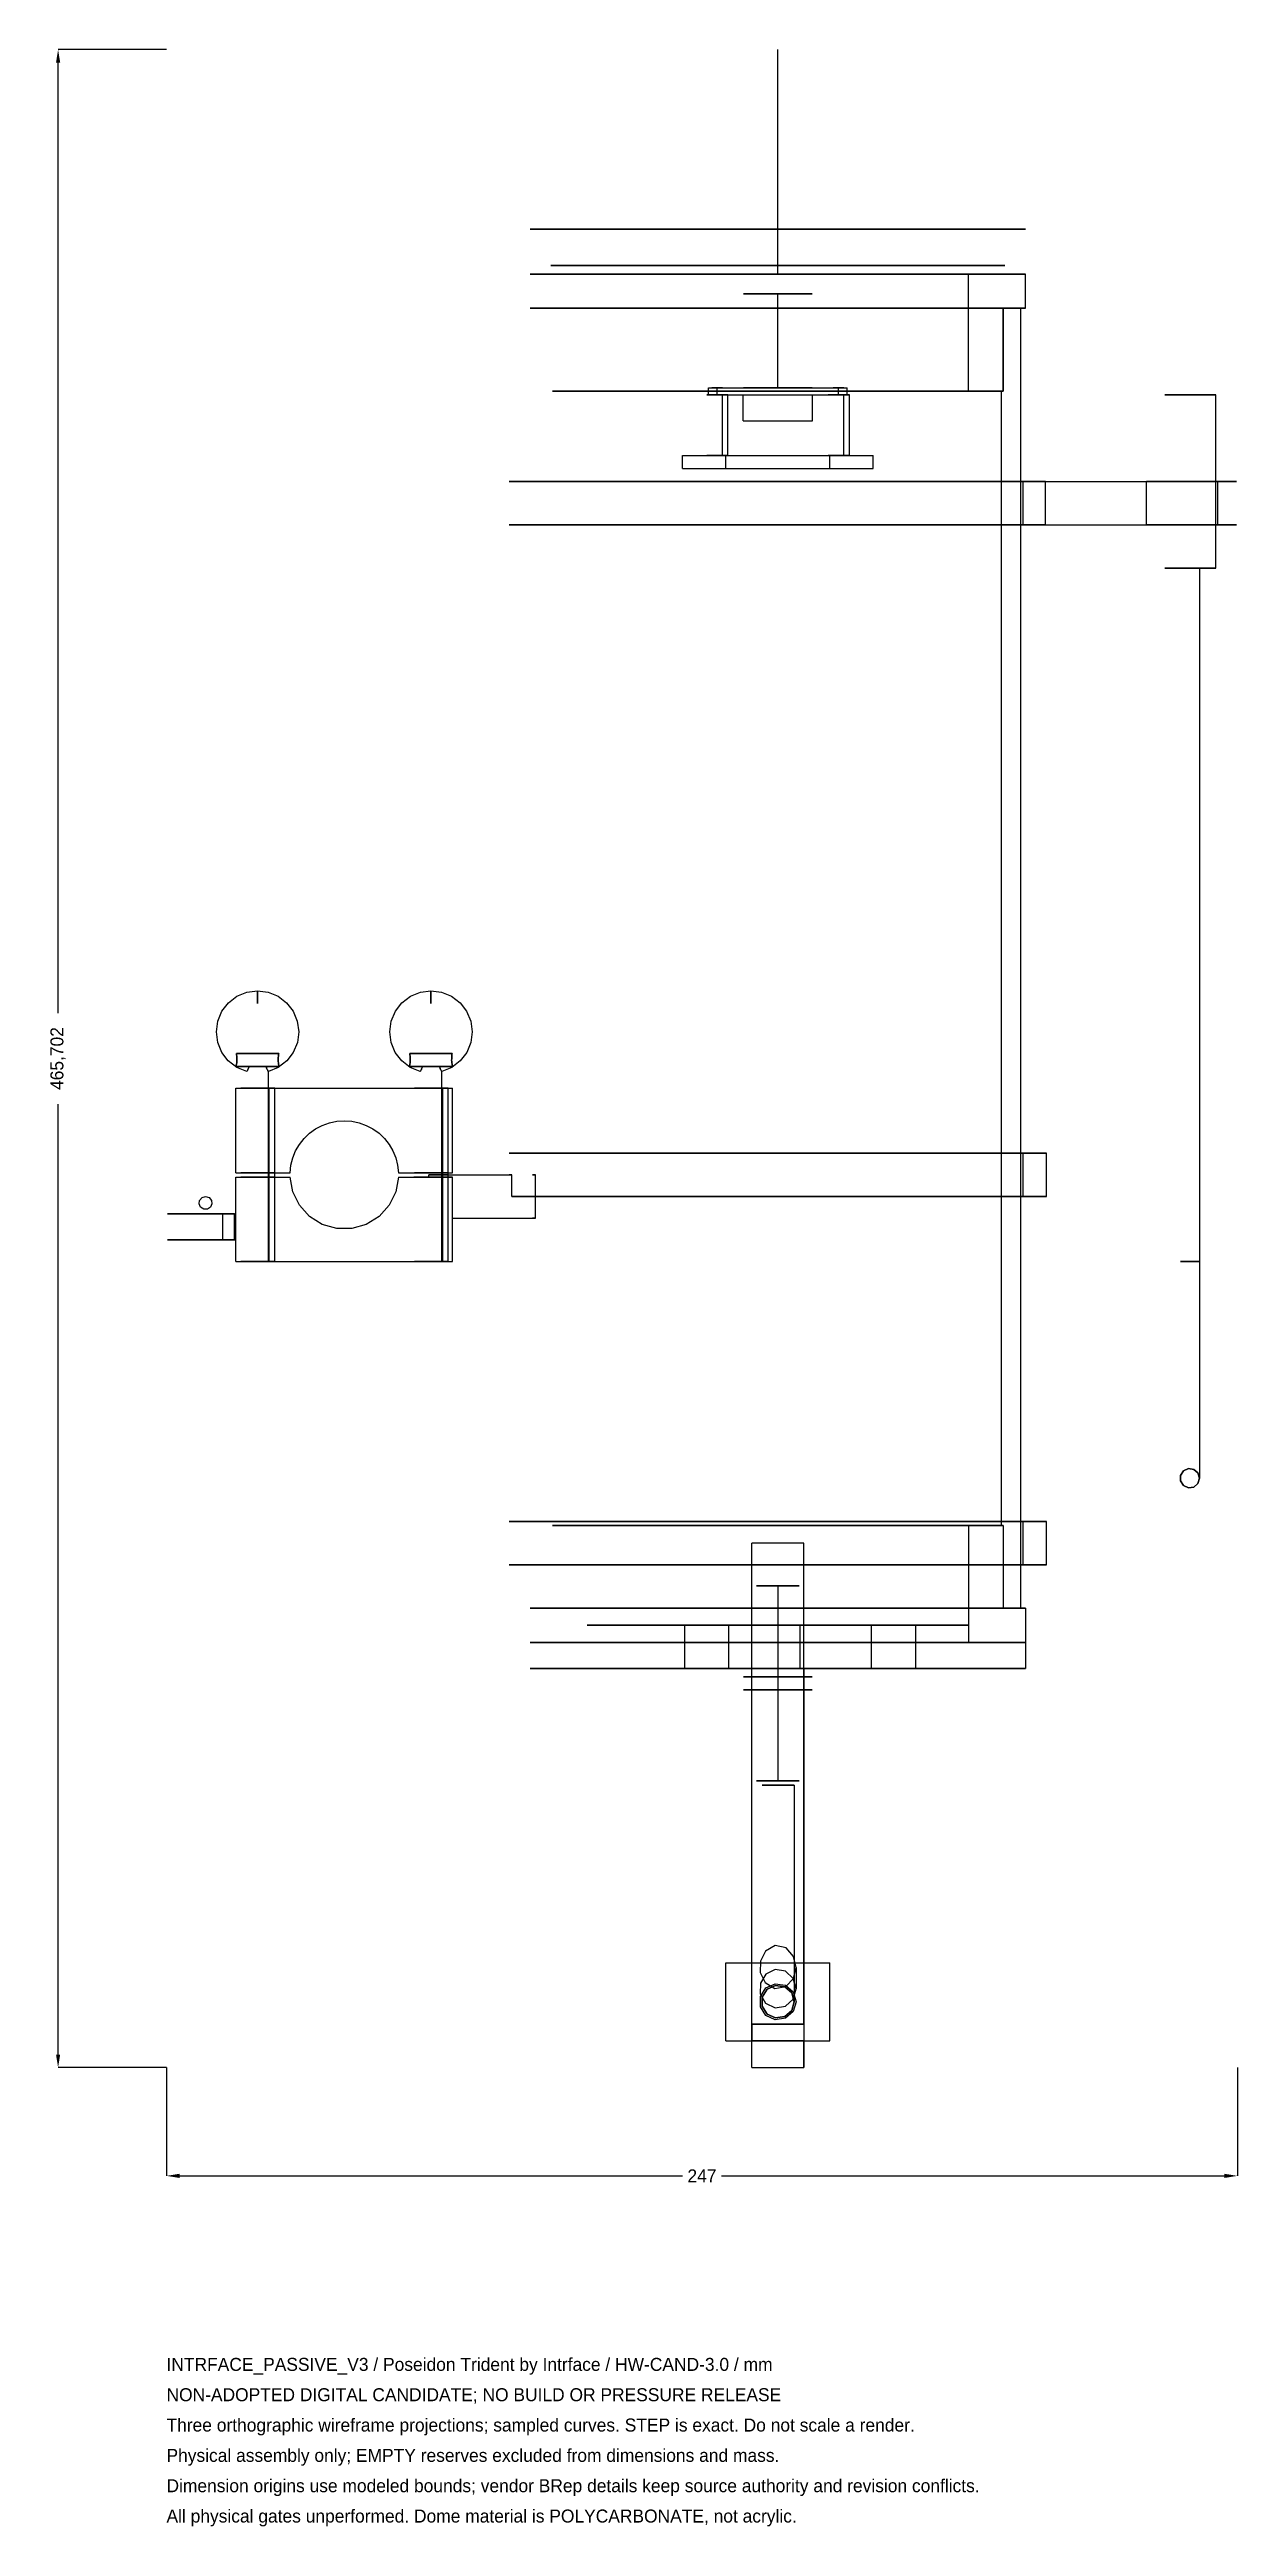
# Model space of a CAD drawing. Header units: millimetres. Extents: x -27 to 709, y -1034 to 466.
# Drawn here: x -27 to 247, y -1034 to -462 of the extents above; entities that cross this region are included whole.
import ezdxf

# ---------------------------------------------------------------- set-up
doc = ezdxf.new("R2010")
doc.units = ezdxf.units.MM
for name, color, linetype in [('DIMENSIONS', 7, 'Continuous'), ('NOTES', 7, 'Continuous'), ('XZ_SIDE', 7, 'Continuous')]:
    doc.layers.add(name, color=color, linetype=linetype)
doc.dimstyles.get("Standard").update_dxf_attribs({"dimtxt": 2.5, "dimasz": 2.5, "dimexe": 1.25, "dimexo": 0.625, "dimtad": 1, "dimcen": 2.5, "dimazin": 3, "dimtfac": 1, "dimtmove": 0, "dimatfit": 3})

msp = doc.modelspace()

# ---------------------------------------------------------------- texts
at = {"layer": 'NOTES'}
for s, p in [('INTRFACE_PASSIVE_V3 / Poseidon Trident by Intrface / HW-CAND-3.0 / mm', (0, -997.702)), ('NON-ADOPTED DIGITAL CANDIDATE; NO BUILD OR PRESSURE RELEASE', (0, -1004.702)), ('Three orthographic wireframe projections; sampled curves. STEP is exact. Do not scale a render.', (0, -1011.702)), ('Physical assembly only; EMPTY reserves excluded from dimensions and mass.', (0, -1018.702)), ('Dimension origins use modeled bounds; vendor BRep details keep source authority and revision conflicts.', (0, -1025.702)), ('All physical gates unperformed. Dome material is POLYCARBONATE, not acrylic.', (0, -1032.702))]:
    msp.add_text(s, height=3, dxfattribs=at).set_placement(p)

# ---------------------------------------------------------------- blocks, each defined once
blk = doc.blocks.new('_CLOSEDFILLED')
at = {"color": 0, "linetype": 'BYBLOCK'}
blk.add_solid([(-1, 0.16), (0, 0), (-1, -0.16)], dxfattribs=at)
blk = doc.blocks.new('*D3')
for p, q in [((0, -927.7), (0, -952.7)), ((247, -927.7), (247, -952.7)), ((3, -952.7), (119, -952.7)), ((128, -952.7), (244, -952.7))]:
    blk.add_line(p, q)
at = {"layer": 'Defpoints'}
for p in [(0, -927.7), (247, -927.7), (0, -952.7)]:
    blk.add_point(p, dxfattribs=at)
at = {"layer": 'DIMENSIONS', "xscale": 3, "yscale": 3, "rotation": 180}
blk.add_blockref('_CLOSEDFILLED', (0, -952.7), dxfattribs=at)
at = {"layer": 'DIMENSIONS', "xscale": 3, "yscale": 3}
blk.add_blockref('_CLOSEDFILLED', (247, -952.7), dxfattribs=at)
at = {"layer": 'DIMENSIONS', "insert": (123.5, -952.7), "char_height": 3, "attachment_point": 5}
blk.add_mtext('247', dxfattribs=at)
blk = doc.blocks.new('*D4')
for p, q in [((0, -462), (-25, -462)), ((-25, -684.35), (-25, -465)), ((-25, -924.7), (-25, -705.35)), ((0, -927.7), (-25, -927.7))]:
    blk.add_line(p, q)
at = {"layer": 'Defpoints'}
for p in [(0, -462), (-25, -927.7), (0, -927.7)]:
    blk.add_point(p, dxfattribs=at)
at = {"layer": 'DIMENSIONS', "xscale": 3, "yscale": 3}
for p, rotation in [((-25, -462), 90), ((-25, -927.7), 270)]:
    blk.add_blockref('_CLOSEDFILLED', p, dxfattribs=dict(at, rotation=rotation))
at = {"layer": 'DIMENSIONS', "insert": (-25, -694.85), "char_height": 3, "attachment_point": 5, "rotation": 90}
blk.add_mtext('465,702', dxfattribs=at)

# ---------------------------------------------------------------- dimensions: what is measured, and where the dimension line sits
at = {"layer": 'DIMENSIONS'}
dim = msp.add_linear_dim(base=(-25, -927.702), p1=(0, -927.702), p2=(0, -462), angle=90, dimstyle='Standard', override={"dimtxt": 3, "dimasz": 3, "dimdec": 3}, dxfattribs=at)
dim.commit()
dim.dimension.update_dxf_attribs({"geometry": '*D4', "text_midpoint": (-25, -694.851)})
dim = msp.add_linear_dim(base=(0, -952.702), p1=(0, -927.702), p2=(247, -927.702), dimstyle='Standard', override={"dimtxt": 3, "dimasz": 3, "dimdec": 3}, dxfattribs=at)
dim.commit()
dim.dimension.update_dxf_attribs({"geometry": '*D3', "text_midpoint": (123.5, -952.702)})

# ---------------------------------------------------------------- linework, layer by layer
at = {"layer": 'XZ_SIDE'}
for points in [[(141, -511.8), (141, -507.8927), (141, -504.0096), (141, -500.1744), (141, -496.411), (141, -492.7424), (141, -489.1913), (141, -485.7796), (141, -482.5283), (141, -479.4575), (141, -476.5861), (141, -473.9318), (141, -471.511), (141, -469.3385), (141, -467.4279), (141, -465.7908), (141, -464.4374), (141, -463.376), (141, -462.6131), (141, -462.1535), (141, -462)], [(141, -513.802), (141, -509.9671), (141, -506.1615), (141, -502.414), (141, -498.7531), (141, -495.2068), (141, -491.802), (141, -488.5646), (141, -485.5193), (141, -482.6893), (141, -480.096), (141, -477.7593), (141, -475.6969), (141, -473.9245), (141, -472.4555), (141, -471.3013), (141, -470.4705), (141, -469.9694), (141, -469.802)], [(141, -503.452), (144.9866, -503.452), (148.9537, -503.452), (152.8822, -503.452), (156.7527, -503.452), (160.5465, -503.452), (164.245, -503.452), (167.8303, -503.452), (171.2849, -503.452), (174.5919, -503.452), (177.7353, -503.452), (180.6997, -503.452), (183.4707, -503.452), (186.0348, -503.452), (188.3795, -503.452), (190.4934, -503.452), (192.3661, -503.452), (193.9886, -503.452), (195.3529, -503.452), (196.4524, -503.452), (197.2818, -503.452), (197.8369, -503.452), (198.1152, -503.452), (198.1152, -503.452), (197.8369, -503.452), (197.2818, -503.452), (196.4524, -503.452), (195.3529, -503.452), (193.9886, -503.452), (192.3661, -503.452), (190.4934, -503.452), (188.3795, -503.452), (186.0348, -503.452), (183.4707, -503.452), (180.6997, -503.452), (177.7353, -503.452), (174.5919, -503.452), (171.2849, -503.452), (167.8303, -503.452), (164.245, -503.452), (160.5465, -503.452), (156.7527, -503.452), (152.8822, -503.452), (148.9537, -503.452), (144.9866, -503.452), (141, -503.452), (137.0134, -503.452), (133.0463, -503.452), (129.1178, -503.452), (125.2473, -503.452), (121.4535, -503.452), (117.755, -503.452), (114.1697, -503.452), (110.7151, -503.452), (107.4081, -503.452), (104.2647, -503.452), (101.3003, -503.452), (98.5293, -503.452), (95.9652, -503.452), (93.6205, -503.452), (91.5066, -503.452), (89.6339, -503.452), (88.0114, -503.452), (86.6471, -503.452), (85.5476, -503.452), (84.7182, -503.452), (84.1631, -503.452), (83.8848, -503.452), (83.8848, -503.452), (84.1631, -503.452), (84.7182, -503.452), (85.5476, -503.452), (86.6471, -503.452), (88.0114, -503.452), (89.6339, -503.452), (91.5066, -503.452), (93.6205, -503.452), (95.9652, -503.452), (98.5293, -503.452), (101.3003, -503.452), (104.2647, -503.452), (107.4081, -503.452), (110.7151, -503.452), (114.1697, -503.452), (117.755, -503.452), (121.4535, -503.452), (125.2473, -503.452), (129.1178, -503.452), (133.0463, -503.452), (137.0134, -503.452), (141, -503.452)], [(141, -503.452), (144.9575, -503.452), (148.8923, -503.452), (152.782, -503.452), (156.6041, -503.452), (160.3369, -503.452), (163.9589, -503.452), (167.4494, -503.452), (170.7884, -503.452), (173.9568, -503.452), (176.9364, -503.452), (179.7101, -503.452), (182.2622, -503.452), (184.5779, -503.452), (186.6439, -503.452), (188.4486, -503.452), (189.9814, -503.452), (191.2337, -503.452), (192.1983, -503.452), (192.8696, -503.452), (193.2438, -503.452), (193.3187, -503.452), (193.094, -503.452), (192.5709, -503.452), (191.7523, -503.452), (190.6431, -503.452), (189.2496, -503.452), (187.5796, -503.452), (185.6429, -503.452), (183.4504, -503.452), (181.0148, -503.452), (178.35, -503.452), (175.4713, -503.452), (172.3951, -503.452), (169.1391, -503.452), (165.7219, -503.452), (162.1631, -503.452), (158.483, -503.452), (154.7029, -503.452), (150.8442, -503.452), (146.9292, -503.452), (142.9802, -503.452), (139.0198, -503.452), (135.0708, -503.452), (131.1558, -503.452), (127.2971, -503.452), (123.517, -503.452), (119.8369, -503.452), (116.2781, -503.452), (112.8609, -503.452), (109.6049, -503.452), (106.5287, -503.452), (103.65, -503.452), (100.9852, -503.452), (98.5496, -503.452), (96.3571, -503.452), (94.4204, -503.452), (92.7504, -503.452), (91.3569, -503.452), (90.2477, -503.452), (89.4291, -503.452), (88.906, -503.452), (88.6813, -503.452), (88.7562, -503.452), (89.1304, -503.452), (89.8017, -503.452), (90.7663, -503.452), (92.0186, -503.452), (93.5514, -503.452), (95.3561, -503.452), (97.4221, -503.452), (99.7378, -503.452), (102.2899, -503.452), (105.0636, -503.452), (108.0432, -503.452), (111.2116, -503.452), (114.5506, -503.452), (118.0411, -503.452), (121.6631, -503.452), (125.3959, -503.452), (129.218, -503.452), (133.1077, -503.452), (137.0425, -503.452), (141, -503.452)], [(141, -513.802), (141, -503.452)], [(141, -513.802), (141, -503.452)], [(198.15, -513.802), (198.0108, -513.802), (197.5938, -513.802), (196.9011, -513.802), (195.9361, -513.802), (194.7034, -513.802), (193.2091, -513.802), (191.4605, -513.802), (189.4659, -513.802), (187.2353, -513.802), (184.7794, -513.802), (182.1103, -513.802), (179.2408, -513.802), (176.1851, -513.802), (172.9579, -513.802), (169.575, -513.802), (166.0529, -513.802), (162.4088, -513.802), (158.6603, -513.802), (154.8258, -513.802), (150.924, -513.802), (146.9738, -513.802), (142.9945, -513.802), (139.0055, -513.802), (135.0262, -513.802), (131.076, -513.802), (127.1742, -513.802), (123.3397, -513.802), (119.5912, -513.802), (115.9471, -513.802), (112.425, -513.802), (109.0421, -513.802), (105.8149, -513.802), (102.7592, -513.802), (99.8897, -513.802), (97.2206, -513.802), (94.7647, -513.802), (92.5341, -513.802), (90.5395, -513.802), (88.7909, -513.802), (87.2966, -513.802), (86.0639, -513.802), (85.0989, -513.802), (84.4062, -513.802), (83.9892, -513.802), (83.85, -513.802), (83.9892, -513.802), (84.4062, -513.802), (85.0989, -513.802), (86.0639, -513.802), (87.2966, -513.802), (88.7909, -513.802), (90.5395, -513.802), (92.5341, -513.802), (94.7647, -513.802), (97.2206, -513.802), (99.8897, -513.802), (102.7592, -513.802), (105.8149, -513.802), (109.0421, -513.802), (112.425, -513.802), (115.9471, -513.802), (119.5912, -513.802), (123.3397, -513.802), (127.1742, -513.802), (131.076, -513.802), (135.0262, -513.802), (139.0055, -513.802), (142.9945, -513.802), (146.9738, -513.802), (150.924, -513.802), (154.8258, -513.802), (158.6603, -513.802), (162.4088, -513.802), (166.0529, -513.802), (169.575, -513.802), (172.9579, -513.802), (176.1851, -513.802), (179.2408, -513.802), (182.1103, -513.802), (184.7794, -513.802), (187.2353, -513.802), (189.4659, -513.802), (191.4605, -513.802), (193.2091, -513.802), (194.7034, -513.802), (195.9361, -513.802), (196.9011, -513.802), (197.5938, -513.802), (198.0108, -513.802), (198.15, -513.802)], [(141, -513.802), (144.9866, -513.802), (148.9537, -513.802), (152.8822, -513.802), (156.7527, -513.802), (160.5465, -513.802), (164.245, -513.802), (167.8303, -513.802), (171.2849, -513.802), (174.5919, -513.802), (177.7353, -513.802), (180.6997, -513.802), (183.4707, -513.802), (186.0348, -513.802), (188.3795, -513.802), (190.4934, -513.802), (192.3661, -513.802), (193.9886, -513.802), (195.3529, -513.802), (196.4524, -513.802), (197.2818, -513.802), (197.8369, -513.802), (198.1152, -513.802), (198.1152, -513.802), (197.8369, -513.802), (197.2818, -513.802), (196.4524, -513.802), (195.3529, -513.802), (193.9886, -513.802), (192.3661, -513.802), (190.4934, -513.802), (188.3795, -513.802), (186.0348, -513.802), (183.4707, -513.802), (180.6997, -513.802), (177.7353, -513.802), (174.5919, -513.802), (171.2849, -513.802), (167.8303, -513.802), (164.245, -513.802), (160.5465, -513.802), (156.7527, -513.802), (152.8822, -513.802), (148.9537, -513.802), (144.9866, -513.802), (141, -513.802), (137.0134, -513.802), (133.0463, -513.802), (129.1178, -513.802), (125.2473, -513.802), (121.4535, -513.802), (117.755, -513.802), (114.1697, -513.802), (110.7151, -513.802), (107.4081, -513.802), (104.2647, -513.802), (101.3003, -513.802), (98.5293, -513.802), (95.9652, -513.802), (93.6205, -513.802), (91.5066, -513.802), (89.6339, -513.802), (88.0114, -513.802), (86.6471, -513.802), (85.5476, -513.802), (84.7182, -513.802), (84.1631, -513.802), (83.8848, -513.802), (83.8848, -513.802), (84.1631, -513.802), (84.7182, -513.802), (85.5476, -513.802), (86.6471, -513.802), (88.0114, -513.802), (89.6339, -513.802), (91.5066, -513.802), (93.6205, -513.802), (95.9652, -513.802), (98.5293, -513.802), (101.3003, -513.802), (104.2647, -513.802), (107.4081, -513.802), (110.7151, -513.802), (114.1697, -513.802), (117.755, -513.802), (121.4535, -513.802), (125.2473, -513.802), (129.1178, -513.802), (133.0463, -513.802), (137.0134, -513.802), (141, -513.802)], [(141, -511.8), (144.9575, -511.8), (148.8923, -511.8), (152.782, -511.8), (156.6041, -511.8), (160.3369, -511.8), (163.9589, -511.8), (167.4494, -511.8), (170.7884, -511.8), (173.9568, -511.8), (176.9364, -511.8), (179.7101, -511.8), (182.2622, -511.8), (184.5779, -511.8), (186.6439, -511.8), (188.4486, -511.8), (189.9814, -511.8), (191.2337, -511.8), (192.1983, -511.8), (192.8696, -511.8), (193.2438, -511.8), (193.3187, -511.8), (193.094, -511.8), (192.5709, -511.8), (191.7523, -511.8), (190.6431, -511.8), (189.2496, -511.8), (187.5796, -511.8), (185.6429, -511.8), (183.4504, -511.8), (181.0148, -511.8), (178.35, -511.8), (175.4713, -511.8), (172.3951, -511.8), (169.1391, -511.8), (165.7219, -511.8), (162.1631, -511.8), (158.483, -511.8), (154.7029, -511.8), (150.8442, -511.8), (146.9292, -511.8), (142.9802, -511.8), (139.0198, -511.8), (135.0708, -511.8), (131.1558, -511.8), (127.2971, -511.8), (123.517, -511.8), (119.8369, -511.8), (116.2781, -511.8), (112.8609, -511.8), (109.6049, -511.8), (106.5287, -511.8), (103.65, -511.8), (100.9852, -511.8), (98.5496, -511.8), (96.3571, -511.8), (94.4204, -511.8), (92.7504, -511.8), (91.3569, -511.8), (90.2477, -511.8), (89.4291, -511.8), (88.906, -511.8), (88.6813, -511.8), (88.7562, -511.8), (89.1304, -511.8), (89.8017, -511.8), (90.7663, -511.8), (92.0186, -511.8), (93.5514, -511.8), (95.3561, -511.8), (97.4221, -511.8), (99.7378, -511.8), (102.2899, -511.8), (105.0636, -511.8), (108.0432, -511.8), (111.2116, -511.8), (114.5506, -511.8), (118.0411, -511.8), (121.6631, -511.8), (125.3959, -511.8), (129.218, -511.8), (133.1077, -511.8), (137.0425, -511.8), (141, -511.8)], [(141, -513.802), (144.9575, -513.802), (148.8923, -513.802), (152.782, -513.802), (156.6041, -513.802), (160.3369, -513.802), (163.9589, -513.802), (167.4494, -513.802), (170.7884, -513.802), (173.9568, -513.802), (176.9364, -513.802), (179.7101, -513.802), (182.2622, -513.802), (184.5779, -513.802), (186.6439, -513.802), (188.4486, -513.802), (189.9814, -513.802), (191.2337, -513.802), (192.1983, -513.802), (192.8696, -513.802), (193.2438, -513.802), (193.3187, -513.802), (193.094, -513.802), (192.5709, -513.802), (191.7523, -513.802), (190.6431, -513.802), (189.2496, -513.802), (187.5796, -513.802), (185.6429, -513.802), (183.4504, -513.802), (181.0148, -513.802), (178.35, -513.802), (175.4713, -513.802), (172.3951, -513.802), (169.1391, -513.802), (165.7219, -513.802), (162.1631, -513.802), (158.483, -513.802), (154.7029, -513.802), (150.8442, -513.802), (146.9292, -513.802), (142.9802, -513.802), (139.0198, -513.802), (135.0708, -513.802), (131.1558, -513.802), (127.2971, -513.802), (123.517, -513.802), (119.8369, -513.802), (116.2781, -513.802), (112.8609, -513.802), (109.6049, -513.802), (106.5287, -513.802), (103.65, -513.802), (100.9852, -513.802), (98.5496, -513.802), (96.3571, -513.802), (94.4204, -513.802), (92.7504, -513.802), (91.3569, -513.802), (90.2477, -513.802), (89.4291, -513.802), (88.906, -513.802), (88.6813, -513.802), (88.7562, -513.802), (89.1304, -513.802), (89.8017, -513.802), (90.7663, -513.802), (92.0186, -513.802), (93.5514, -513.802), (95.3561, -513.802), (97.4221, -513.802), (99.7378, -513.802), (102.2899, -513.802), (105.0636, -513.802), (108.0432, -513.802), (111.2116, -513.802), (114.5506, -513.802), (118.0411, -513.802), (121.6631, -513.802), (125.3959, -513.802), (129.218, -513.802), (133.1077, -513.802), (137.0425, -513.802), (141, -513.802)], [(141, -513.802), (144.9575, -513.802), (148.8923, -513.802), (152.782, -513.802), (156.6041, -513.802), (160.3369, -513.802), (163.9589, -513.802), (167.4494, -513.802), (170.7884, -513.802), (173.9568, -513.802), (176.9364, -513.802), (179.7101, -513.802), (182.2622, -513.802), (184.5779, -513.802), (186.6439, -513.802), (188.4486, -513.802), (189.9814, -513.802), (191.2337, -513.802), (192.1983, -513.802), (192.8696, -513.802), (193.2438, -513.802), (193.3187, -513.802), (193.094, -513.802), (192.5709, -513.802), (191.7523, -513.802), (190.6431, -513.802), (189.2496, -513.802), (187.5796, -513.802), (185.6429, -513.802), (183.4504, -513.802), (181.0148, -513.802), (178.35, -513.802), (175.4713, -513.802), (172.3951, -513.802), (169.1391, -513.802), (165.7219, -513.802), (162.1631, -513.802), (158.483, -513.802), (154.7029, -513.802), (150.8442, -513.802), (146.9292, -513.802), (142.9802, -513.802), (139.0198, -513.802), (135.0708, -513.802), (131.1558, -513.802), (127.2971, -513.802), (123.517, -513.802), (119.8369, -513.802), (116.2781, -513.802), (112.8609, -513.802), (109.6049, -513.802), (106.5287, -513.802), (103.65, -513.802), (100.9852, -513.802), (98.5496, -513.802), (96.3571, -513.802), (94.4204, -513.802), (92.7504, -513.802), (91.3569, -513.802), (90.2477, -513.802), (89.4291, -513.802), (88.906, -513.802), (88.6813, -513.802), (88.7562, -513.802), (89.1304, -513.802), (89.8017, -513.802), (90.7663, -513.802), (92.0186, -513.802), (93.5514, -513.802), (95.3561, -513.802), (97.4221, -513.802), (99.7378, -513.802), (102.2899, -513.802), (105.0636, -513.802), (108.0432, -513.802), (111.2116, -513.802), (114.5506, -513.802), (118.0411, -513.802), (121.6631, -513.802), (125.3959, -513.802), (129.218, -513.802), (133.1077, -513.802), (137.0425, -513.802), (141, -513.802)], [(141, -511.8), (144.9566, -511.8), (148.8882, -511.8), (152.77, -511.8), (156.5773, -511.8), (160.2861, -511.8), (163.873, -511.8), (167.3153, -511.8), (170.5912, -511.8), (173.68, -511.8), (176.5623, -511.8), (179.2196, -511.8), (181.6354, -511.8), (183.7942, -511.8), (185.6825, -511.8), (187.2883, -511.8), (188.6014, -511.8), (189.6136, -511.8), (190.3184, -511.8), (190.7114, -511.8), (190.7902, -511.8), (190.5541, -511.8), (190.0047, -511.8), (189.1456, -511.8), (187.982, -511.8), (186.5214, -511.8), (184.773, -511.8), (182.7478, -511.8), (180.4587, -511.8), (177.9201, -511.8), (175.1481, -511.8), (172.1603, -511.8), (168.9754, -511.8), (165.6136, -511.8), (162.0962, -511.8), (158.4455, -511.8), (154.6844, -511.8), (150.8369, -511.8), (146.9271, -511.8), (142.9799, -511.8), (139.0201, -511.8), (135.0729, -511.8), (131.1631, -511.8), (127.3156, -511.8), (123.5545, -511.8), (119.9038, -511.8), (116.3864, -511.8), (113.0246, -511.8), (109.8397, -511.8), (106.8519, -511.8), (104.0799, -511.8), (101.5413, -511.8), (99.2522, -511.8), (97.227, -511.8), (95.4786, -511.8), (94.018, -511.8), (92.8544, -511.8), (91.9953, -511.8), (91.4459, -511.8), (91.2098, -511.8), (91.2886, -511.8), (91.6816, -511.8), (92.3864, -511.8), (93.3986, -511.8), (94.7117, -511.8), (96.3175, -511.8), (98.2058, -511.8), (100.3646, -511.8), (102.7804, -511.8), (105.4377, -511.8), (108.32, -511.8), (111.4088, -511.8), (114.6847, -511.8), (118.127, -511.8), (121.7139, -511.8), (125.4227, -511.8), (129.23, -511.8), (133.1118, -511.8), (137.0434, -511.8), (141, -511.8)], [(141, -513.802), (144.9534, -513.802), (148.8818, -513.802), (152.7604, -513.802), (156.5647, -513.802), (160.2705, -513.802), (163.8545, -513.802), (167.294, -513.802), (170.5673, -513.802), (173.6536, -513.802), (176.5335, -513.802), (179.1887, -513.802), (181.6025, -513.802), (183.7596, -513.802), (185.6464, -513.802), (187.2509, -513.802), (188.5629, -513.802), (189.5743, -513.802), (190.2785, -513.802), (190.6712, -513.802), (190.7499, -513.802), (190.514, -513.802), (189.9651, -513.802), (189.1066, -513.802), (187.944, -513.802), (186.4846, -513.802), (184.7376, -513.802), (182.7141, -513.802), (180.4268, -513.802), (177.8903, -513.802), (175.1205, -513.802), (172.1351, -513.802), (168.9528, -513.802), (165.5937, -513.802), (162.0792, -513.802), (158.4314, -513.802), (154.6734, -513.802), (150.8289, -513.802), (146.9223, -513.802), (142.9783, -513.802), (139.0217, -513.802), (135.0777, -513.802), (131.1711, -513.802), (127.3266, -513.802), (123.5686, -513.802), (119.9208, -513.802), (116.4063, -513.802), (113.0472, -513.802), (109.8649, -513.802), (106.8795, -513.802), (104.1097, -513.802), (101.5732, -513.802), (99.2859, -513.802), (97.2624, -513.802), (95.5154, -513.802), (94.056, -513.802), (92.8934, -513.802), (92.0349, -513.802), (91.486, -513.802), (91.2501, -513.802), (91.3288, -513.802), (91.7215, -513.802), (92.4257, -513.802), (93.4371, -513.802), (94.7491, -513.802), (96.3536, -513.802), (98.2404, -513.802), (100.3975, -513.802), (102.8113, -513.802), (105.4665, -513.802), (108.3464, -513.802), (111.4327, -513.802), (114.706, -513.802), (118.1455, -513.802), (121.7295, -513.802), (125.4353, -513.802), (129.2396, -513.802), (133.1182, -513.802), (137.0466, -513.802), (141, -513.802)], [(185, -513.802), (184.8229, -513.802), (184.2929, -513.802), (183.4144, -513.802), (182.1943, -513.802), (180.6426, -513.802), (178.7717, -513.802), (176.5967, -513.802), (174.1351, -513.802), (171.4068, -513.802), (168.4336, -513.802), (165.2395, -513.802), (161.8502, -513.802), (158.2931, -513.802), (154.5967, -513.802), (150.7909, -513.802), (146.9063, -513.802), (142.9741, -513.802), (139.0259, -513.802), (135.0937, -513.802), (131.2091, -513.802), (127.4033, -513.802), (123.7069, -513.802), (120.1498, -513.802), (116.7605, -513.802), (113.5664, -513.802), (110.5932, -513.802), (107.8649, -513.802), (105.4033, -513.802), (103.2283, -513.802), (101.3574, -513.802), (99.8057, -513.802), (98.5856, -513.802), (97.7071, -513.802), (97.1771, -513.802), (97, -513.802), (97.1771, -513.802), (97.7071, -513.802), (98.5856, -513.802), (99.8057, -513.802), (101.3574, -513.802), (103.2283, -513.802), (105.4033, -513.802), (107.8649, -513.802), (110.5932, -513.802), (113.5664, -513.802), (116.7605, -513.802), (120.1498, -513.802), (123.7069, -513.802), (127.4033, -513.802), (131.2091, -513.802), (135.0937, -513.802), (139.0259, -513.802), (142.9741, -513.802), (146.9063, -513.802), (150.7909, -513.802), (154.5967, -513.802), (158.2931, -513.802), (161.8502, -513.802), (165.2395, -513.802), (168.4336, -513.802), (171.4068, -513.802), (174.1351, -513.802), (176.5967, -513.802), (178.7717, -513.802), (180.6426, -513.802), (182.1943, -513.802), (183.4144, -513.802), (184.2929, -513.802), (184.8229, -513.802), (185, -513.802)], [(141, -513.802), (144.9441, -513.802), (148.8565, -513.802), (152.7056, -513.802), (156.4605, -513.802), (160.0909, -513.802), (163.5676, -513.802), (166.8626, -513.802), (169.9493, -513.802), (172.803, -513.802), (175.4006, -513.802), (177.7212, -513.802), (179.7462, -513.802), (181.4592, -513.802), (182.8465, -513.802), (183.8968, -513.802), (184.6018, -513.802), (184.9557, -513.802), (184.9557, -513.802), (184.6018, -513.802), (183.8968, -513.802), (182.8465, -513.802), (181.4592, -513.802), (179.7462, -513.802), (177.7212, -513.802), (175.4006, -513.802), (172.803, -513.802), (169.9493, -513.802), (166.8626, -513.802), (163.5676, -513.802), (160.0909, -513.802), (156.4605, -513.802), (152.7056, -513.802), (148.8565, -513.802), (144.9441, -513.802), (141, -513.802), (137.0559, -513.802), (133.1435, -513.802), (129.2944, -513.802), (125.5395, -513.802), (121.9091, -513.802), (118.4324, -513.802), (115.1374, -513.802), (112.0507, -513.802), (109.197, -513.802), (106.5994, -513.802), (104.2788, -513.802), (102.2538, -513.802), (100.5408, -513.802), (99.1535, -513.802), (98.1032, -513.802), (97.3982, -513.802), (97.0443, -513.802), (97.0443, -513.802), (97.3982, -513.802), (98.1032, -513.802), (99.1535, -513.802), (100.5408, -513.802), (102.2538, -513.802), (104.2788, -513.802), (106.5994, -513.802), (109.197, -513.802), (112.0507, -513.802), (115.1374, -513.802), (118.4324, -513.802), (121.9091, -513.802), (125.5395, -513.802), (129.2944, -513.802), (133.1435, -513.802), (137.0559, -513.802), (141, -513.802)], [(141, -513.802), (141, -511.8)], [(185, -540.802), (185, -513.802)], [(198.15, -521.702), (198.15, -513.802)], [(141, -518.352), (144.7178, -518.352), (147.5839, -518.352), (148.9417, -518.352), (148.4801, -518.352), (146.305, -518.352), (142.9145, -518.352), (139.0855, -518.352), (135.695, -518.352), (133.5199, -518.352), (133.0583, -518.352), (134.4161, -518.352), (137.2822, -518.352), (141, -518.352)], [(141, -540.102), (141, -518.352)], [(198.15, -521.702), (198.0108, -521.702), (197.5938, -521.702), (196.9011, -521.702), (195.9361, -521.702), (194.7034, -521.702), (193.2091, -521.702), (191.4605, -521.702), (189.4659, -521.702), (187.2353, -521.702), (184.7794, -521.702), (182.1103, -521.702), (179.2408, -521.702), (176.1851, -521.702), (172.9579, -521.702), (169.575, -521.702), (166.0529, -521.702), (162.4088, -521.702), (158.6603, -521.702), (154.8258, -521.702), (150.924, -521.702), (146.9738, -521.702), (142.9945, -521.702), (139.0055, -521.702), (135.0262, -521.702), (131.076, -521.702), (127.1742, -521.702), (123.3397, -521.702), (119.5912, -521.702), (115.9471, -521.702), (112.425, -521.702), (109.0421, -521.702), (105.8149, -521.702), (102.7592, -521.702), (99.8897, -521.702), (97.2206, -521.702), (94.7647, -521.702), (92.5341, -521.702), (90.5395, -521.702), (88.7909, -521.702), (87.2966, -521.702), (86.0639, -521.702), (85.0989, -521.702), (84.4062, -521.702), (83.9892, -521.702), (83.85, -521.702), (83.9892, -521.702), (84.4062, -521.702), (85.0989, -521.702), (86.0639, -521.702), (87.2966, -521.702), (88.7909, -521.702), (90.5395, -521.702), (92.5341, -521.702), (94.7647, -521.702), (97.2206, -521.702), (99.8897, -521.702), (102.7592, -521.702), (105.8149, -521.702), (109.0421, -521.702), (112.425, -521.702), (115.9471, -521.702), (119.5912, -521.702), (123.3397, -521.702), (127.1742, -521.702), (131.076, -521.702), (135.0262, -521.702), (139.0055, -521.702), (142.9945, -521.702), (146.9738, -521.702), (150.924, -521.702), (154.8258, -521.702), (158.6603, -521.702), (162.4088, -521.702), (166.0529, -521.702), (169.575, -521.702), (172.9579, -521.702), (176.1851, -521.702), (179.2408, -521.702), (182.1103, -521.702), (184.7794, -521.702), (187.2353, -521.702), (189.4659, -521.702), (191.4605, -521.702), (193.2091, -521.702), (194.7034, -521.702), (195.9361, -521.702), (196.9011, -521.702), (197.5938, -521.702), (198.0108, -521.702), (198.15, -521.702)], [(197, -521.702), (196.8573, -521.702), (196.43, -521.702), (195.7202, -521.702), (194.7316, -521.702), (193.4692, -521.702), (191.9394, -521.702), (190.15, -521.702), (188.1102, -521.702), (185.8303, -521.702), (183.322, -521.702), (180.598, -521.702), (177.6722, -521.702), (174.5595, -521.702), (171.2759, -521.702), (167.8379, -521.702), (164.2632, -521.702), (160.57, -521.702), (156.777, -521.702), (152.9037, -521.702), (148.9696, -521.702), (144.995, -521.702), (141, -521.702), (137.005, -521.702), (133.0304, -521.702), (129.0963, -521.702), (125.223, -521.702), (121.43, -521.702), (117.7368, -521.702), (114.1621, -521.702), (110.7241, -521.702), (107.4405, -521.702), (104.3278, -521.702), (101.402, -521.702), (98.678, -521.702), (96.1697, -521.702), (93.8898, -521.702), (91.85, -521.702), (90.0606, -521.702), (88.5308, -521.702), (87.2684, -521.702), (86.2798, -521.702), (85.57, -521.702), (85.1427, -521.702), (85, -521.702), (85.1427, -521.702), (85.57, -521.702), (86.2798, -521.702), (87.2684, -521.702), (88.5308, -521.702), (90.0606, -521.702), (91.85, -521.702), (93.8898, -521.702), (96.1697, -521.702), (98.678, -521.702), (101.402, -521.702), (104.3278, -521.702), (107.4405, -521.702), (110.7241, -521.702), (114.1621, -521.702), (117.7368, -521.702), (121.43, -521.702), (125.223, -521.702), (129.0963, -521.702), (133.0304, -521.702), (137.005, -521.702), (141, -521.702), (144.995, -521.702), (148.9696, -521.702), (152.9037, -521.702), (156.777, -521.702), (160.57, -521.702), (164.2632, -521.702), (167.8379, -521.702), (171.2759, -521.702), (174.5595, -521.702), (177.6722, -521.702), (180.598, -521.702), (183.322, -521.702), (185.8303, -521.702), (188.1102, -521.702), (190.15, -521.702), (191.9394, -521.702), (193.4692, -521.702), (194.7316, -521.702), (195.7202, -521.702), (196.43, -521.702), (196.8573, -521.702), (197, -521.702)], [(192.965, -521.702), (192.8125, -521.702), (192.356, -521.702), (191.5981, -521.702), (190.5432, -521.702), (189.1977, -521.702), (187.5692, -521.702), (185.6675, -521.702), (183.5037, -521.702), (181.0904, -521.702), (178.4419, -521.702), (175.5737, -521.702), (172.5025, -521.702), (169.2465, -521.702), (165.8247, -521.702), (162.2573, -521.702), (158.565, -521.702), (154.7698, -521.702), (150.8937, -521.702), (146.9595, -521.702), (142.9904, -521.702), (139.0096, -521.702), (135.0405, -521.702), (131.1063, -521.702), (127.2302, -521.702), (123.435, -521.702), (119.7427, -521.702), (116.1753, -521.702), (112.7535, -521.702), (109.4975, -521.702), (106.4263, -521.702), (103.5581, -521.702), (100.9096, -521.702), (98.4963, -521.702), (96.3325, -521.702), (94.4308, -521.702), (92.8023, -521.702), (91.4568, -521.702), (90.4019, -521.702), (89.644, -521.702), (89.1875, -521.702), (89.035, -521.702), (89.1875, -521.702), (89.644, -521.702), (90.4019, -521.702), (91.4568, -521.702), (92.8023, -521.702), (94.4308, -521.702), (96.3325, -521.702), (98.4963, -521.702), (100.9096, -521.702), (103.5581, -521.702), (106.4263, -521.702), (109.4975, -521.702), (112.7535, -521.702), (116.1753, -521.702), (119.7427, -521.702), (123.435, -521.702), (127.2302, -521.702), (131.1063, -521.702), (135.0405, -521.702), (139.0096, -521.702), (142.9904, -521.702), (146.9595, -521.702), (150.8937, -521.702), (154.7698, -521.702), (158.565, -521.702), (162.2573, -521.702), (165.8247, -521.702), (169.2465, -521.702), (172.5025, -521.702), (175.5737, -521.702), (178.4419, -521.702), (181.0904, -521.702), (183.5037, -521.702), (185.6675, -521.702), (187.5692, -521.702), (189.1977, -521.702), (190.5432, -521.702), (191.5981, -521.702), (192.356, -521.702), (192.8125, -521.702), (192.965, -521.702)], [(192.955, -521.702), (192.8026, -521.702), (192.3461, -521.702), (191.5883, -521.702), (190.5337, -521.702), (189.1884, -521.702), (187.5603, -521.702), (185.6589, -521.702), (183.4955, -521.702), (181.0827, -521.702), (178.4347, -521.702), (175.567, -521.702), (172.4964, -521.702), (169.2411, -521.702), (165.8199, -521.702), (162.2532, -521.702), (158.5617, -521.702), (154.7671, -521.702), (150.8918, -521.702), (146.9584, -521.702), (142.99, -521.702), (139.01, -521.702), (135.0416, -521.702), (131.1082, -521.702), (127.2329, -521.702), (123.4383, -521.702), (119.7468, -521.702), (116.1801, -521.702), (112.7589, -521.702), (109.5036, -521.702), (106.433, -521.702), (103.5653, -521.702), (100.9173, -521.702), (98.5045, -521.702), (96.3411, -521.702), (94.4397, -521.702), (92.8116, -521.702), (91.4663, -521.702), (90.4117, -521.702), (89.6539, -521.702), (89.1974, -521.702), (89.045, -521.702), (89.1974, -521.702), (89.6539, -521.702), (90.4117, -521.702), (91.4663, -521.702), (92.8116, -521.702), (94.4397, -521.702), (96.3411, -521.702), (98.5045, -521.702), (100.9173, -521.702), (103.5653, -521.702), (106.433, -521.702), (109.5036, -521.702), (112.7589, -521.702), (116.1801, -521.702), (119.7468, -521.702), (123.4383, -521.702), (127.2329, -521.702), (131.1082, -521.702), (135.0416, -521.702), (139.01, -521.702), (142.99, -521.702), (146.9584, -521.702), (150.8918, -521.702), (154.7671, -521.702), (158.5617, -521.702), (162.2532, -521.702), (165.8199, -521.702), (169.2411, -521.702), (172.4964, -521.702), (175.567, -521.702), (178.4347, -521.702), (181.0827, -521.702), (183.4955, -521.702), (185.6589, -521.702), (187.5603, -521.702), (189.1884, -521.702), (190.5337, -521.702), (191.5883, -521.702), (192.3461, -521.702), (192.8026, -521.702), (192.955, -521.702)], [(192.955, -540.802), (192.955, -521.702)], [(192.965, -521.702), (192.965, -540.802)], [(197, -521.702), (197, -821.702)], [(192.965, -540.802), (192.8125, -540.802), (192.356, -540.802), (191.5981, -540.802), (190.5432, -540.802), (189.1977, -540.802), (187.5692, -540.802), (185.6675, -540.802), (183.5037, -540.802), (181.0904, -540.802), (178.4419, -540.802), (175.5737, -540.802), (172.5025, -540.802), (169.2465, -540.802), (165.8247, -540.802), (162.2573, -540.802), (158.565, -540.802), (154.7698, -540.802), (150.8937, -540.802), (146.9595, -540.802), (142.9904, -540.802), (139.0096, -540.802), (135.0405, -540.802), (131.1063, -540.802), (127.2302, -540.802), (123.435, -540.802), (119.7427, -540.802), (116.1753, -540.802), (112.7535, -540.802), (109.4975, -540.802), (106.4263, -540.802), (103.5581, -540.802), (100.9096, -540.802), (98.4963, -540.802), (96.3325, -540.802), (94.4308, -540.802), (92.8023, -540.802), (91.4568, -540.802), (90.4019, -540.802), (89.644, -540.802), (89.1875, -540.802), (89.035, -540.802), (89.1875, -540.802), (89.644, -540.802), (90.4019, -540.802), (91.4568, -540.802), (92.8023, -540.802), (94.4308, -540.802), (96.3325, -540.802), (98.4963, -540.802), (100.9096, -540.802), (103.5581, -540.802), (106.4263, -540.802), (109.4975, -540.802), (112.7535, -540.802), (116.1753, -540.802), (119.7427, -540.802), (123.435, -540.802), (127.2302, -540.802), (131.1063, -540.802), (135.0405, -540.802), (139.0096, -540.802), (142.9904, -540.802), (146.9595, -540.802), (150.8937, -540.802), (154.7698, -540.802), (158.565, -540.802), (162.2573, -540.802), (165.8247, -540.802), (169.2465, -540.802), (172.5025, -540.802), (175.5737, -540.802), (178.4419, -540.802), (181.0904, -540.802), (183.5037, -540.802), (185.6675, -540.802), (187.5692, -540.802), (189.1977, -540.802), (190.5432, -540.802), (191.5981, -540.802), (192.356, -540.802), (192.8125, -540.802), (192.965, -540.802)], [(192.955, -540.802), (192.8026, -540.802), (192.3461, -540.802), (191.5883, -540.802), (190.5337, -540.802), (189.1884, -540.802), (187.5603, -540.802), (185.6589, -540.802), (183.4955, -540.802), (181.0827, -540.802), (178.4347, -540.802), (175.567, -540.802), (172.4964, -540.802), (169.2411, -540.802), (165.8199, -540.802), (162.2532, -540.802), (158.5617, -540.802), (154.7671, -540.802), (150.8918, -540.802), (146.9584, -540.802), (142.99, -540.802), (139.01, -540.802), (135.0416, -540.802), (131.1082, -540.802), (127.2329, -540.802), (123.4383, -540.802), (119.7468, -540.802), (116.1801, -540.802), (112.7589, -540.802), (109.5036, -540.802), (106.433, -540.802), (103.5653, -540.802), (100.9173, -540.802), (98.5045, -540.802), (96.3411, -540.802), (94.4397, -540.802), (92.8116, -540.802), (91.4663, -540.802), (90.4117, -540.802), (89.6539, -540.802), (89.1974, -540.802), (89.045, -540.802), (89.1974, -540.802), (89.6539, -540.802), (90.4117, -540.802), (91.4663, -540.802), (92.8116, -540.802), (94.4397, -540.802), (96.3411, -540.802), (98.5045, -540.802), (100.9173, -540.802), (103.5653, -540.802), (106.433, -540.802), (109.5036, -540.802), (112.7589, -540.802), (116.1801, -540.802), (119.7468, -540.802), (123.4383, -540.802), (127.2329, -540.802), (131.1082, -540.802), (135.0416, -540.802), (139.01, -540.802), (142.99, -540.802), (146.9584, -540.802), (150.8918, -540.802), (154.7671, -540.802), (158.5617, -540.802), (162.2532, -540.802), (165.8199, -540.802), (169.2411, -540.802), (172.4964, -540.802), (175.567, -540.802), (178.4347, -540.802), (181.0827, -540.802), (183.4955, -540.802), (185.6589, -540.802), (187.5603, -540.802), (189.1884, -540.802), (190.5337, -540.802), (191.5883, -540.802), (192.3461, -540.802), (192.8026, -540.802), (192.955, -540.802)], [(192.5, -540.802), (192.3451, -540.802), (191.8815, -540.802), (191.1118, -540.802), (190.0408, -540.802), (188.6748, -540.802), (187.0221, -540.802), (185.0926, -540.802), (182.8979, -540.802), (180.4513, -540.802), (177.7674, -540.802), (174.8624, -540.802), (171.7537, -540.802), (168.46, -540.802), (165.0012, -540.802), (161.3981, -540.802), (157.6723, -540.802), (153.8462, -540.802), (149.9429, -540.802), (145.9858, -540.802), (141.9987, -540.802), (138.0055, -540.802), (134.0304, -540.802), (130.0973, -540.802), (126.2296, -540.802), (122.4508, -540.802), (118.7836, -540.802), (115.25, -540.802), (111.8712, -540.802), (108.6677, -540.802), (105.6586, -540.802), (102.862, -540.802), (100.2948, -540.802), (97.9724, -540.802), (95.9088, -540.802), (94.1163, -540.802), (92.6058, -540.802), (91.3864, -540.802), (90.4654, -540.802), (89.8482, -540.802), (89.5387, -540.802), (89.5387, -540.802), (89.8482, -540.802), (90.4654, -540.802), (91.3864, -540.802), (92.6058, -540.802), (94.1163, -540.802), (95.9088, -540.802), (97.9724, -540.802), (100.2948, -540.802), (102.862, -540.802), (105.6586, -540.802), (108.6677, -540.802), (111.8712, -540.802), (115.25, -540.802), (118.7836, -540.802), (122.4508, -540.802), (126.2296, -540.802), (130.0973, -540.802), (134.0304, -540.802), (138.0055, -540.802), (141.9987, -540.802), (145.9858, -540.802), (149.9429, -540.802), (153.8462, -540.802), (157.6723, -540.802), (161.3981, -540.802), (165.0012, -540.802), (168.46, -540.802), (171.7537, -540.802), (174.8624, -540.802), (177.7674, -540.802), (180.4513, -540.802), (182.8979, -540.802), (185.0926, -540.802), (187.0221, -540.802), (188.6748, -540.802), (190.0408, -540.802), (191.1118, -540.802), (191.8815, -540.802), (192.3451, -540.802), (192.5, -540.802)], [(185, -540.802), (184.8229, -540.802), (184.2929, -540.802), (183.4144, -540.802), (182.1943, -540.802), (180.6426, -540.802), (178.7717, -540.802), (176.5967, -540.802), (174.1351, -540.802), (171.4068, -540.802), (168.4336, -540.802), (165.2395, -540.802), (161.8502, -540.802), (158.2931, -540.802), (154.5967, -540.802), (150.7909, -540.802), (146.9063, -540.802), (142.9741, -540.802), (139.0259, -540.802), (135.0937, -540.802), (131.2091, -540.802), (127.4033, -540.802), (123.7069, -540.802), (120.1498, -540.802), (116.7605, -540.802), (113.5664, -540.802), (110.5932, -540.802), (107.8649, -540.802), (105.4033, -540.802), (103.2283, -540.802), (101.3574, -540.802), (99.8057, -540.802), (98.5856, -540.802), (97.7071, -540.802), (97.1771, -540.802), (97, -540.802), (97.1771, -540.802), (97.7071, -540.802), (98.5856, -540.802), (99.8057, -540.802), (101.3574, -540.802), (103.2283, -540.802), (105.4033, -540.802), (107.8649, -540.802), (110.5932, -540.802), (113.5664, -540.802), (116.7605, -540.802), (120.1498, -540.802), (123.7069, -540.802), (127.4033, -540.802), (131.2091, -540.802), (135.0937, -540.802), (139.0259, -540.802), (142.9741, -540.802), (146.9063, -540.802), (150.7909, -540.802), (154.5967, -540.802), (158.2931, -540.802), (161.8502, -540.802), (165.2395, -540.802), (168.4336, -540.802), (171.4068, -540.802), (174.1351, -540.802), (176.5967, -540.802), (178.7717, -540.802), (180.6426, -540.802), (182.1943, -540.802), (183.4144, -540.802), (184.2929, -540.802), (184.8229, -540.802), (185, -540.802)], [(129.5, -541.702), (129.1031, -541.702), (128.0385, -541.702), (126.6442, -541.702), (125.3628, -541.702), (124.6013, -541.702), (124.6013, -541.702), (125.3628, -541.702), (126.6442, -541.702), (128.0385, -541.702), (129.1031, -541.702), (129.5, -541.702)], [(129.5, -541.702), (129.1031, -541.702), (128.0385, -541.702), (126.6442, -541.702), (125.3628, -541.702), (124.6013, -541.702), (124.6013, -541.702), (125.3628, -541.702), (126.6442, -541.702), (128.0385, -541.702), (129.1031, -541.702), (129.5, -541.702)], [(125, -541.702), (125, -540.102)], [(125, -541.702), (125, -540.102)], [(125, -540.102), (157, -540.102)], [(125, -540.102), (157, -540.102)], [(125, -541.702), (157, -541.702)], [(125, -541.702), (157, -541.702)], [(127, -540.102), (127.6596, -540.102), (128.1098, -540.102), (128.2076, -540.102), (127.922, -540.102), (127.3437, -540.102), (126.6563, -540.102), (126.078, -540.102), (125.7924, -540.102), (125.8902, -540.102), (126.3404, -540.102), (127, -540.102)], [(127, -540.102), (127.6596, -540.102), (128.1098, -540.102), (128.2076, -540.102), (127.922, -540.102), (127.3437, -540.102), (126.6563, -540.102), (126.078, -540.102), (125.7924, -540.102), (125.8902, -540.102), (126.3404, -540.102), (127, -540.102)], [(127, -541.702), (127.6596, -541.702), (128.1098, -541.702), (128.2076, -541.702), (127.922, -541.702), (127.3437, -541.702), (126.6563, -541.702), (126.078, -541.702), (125.7924, -541.702), (125.8902, -541.702), (126.3404, -541.702), (127, -541.702)], [(127, -541.702), (127.6596, -541.702), (128.1098, -541.702), (128.2076, -541.702), (127.922, -541.702), (127.3437, -541.702), (126.6563, -541.702), (126.078, -541.702), (125.7924, -541.702), (125.8902, -541.702), (126.3404, -541.702), (127, -541.702)], [(128.22, -541.702), (128.0263, -541.702), (127.5068, -541.702), (126.8264, -541.702), (126.2011, -541.702), (125.8294, -541.702), (125.8294, -541.702), (126.2011, -541.702), (126.8264, -541.702), (127.5068, -541.702), (128.0263, -541.702), (128.22, -541.702)], [(128.22, -541.702), (128.0263, -541.702), (127.5068, -541.702), (126.8264, -541.702), (126.2011, -541.702), (125.8294, -541.702), (125.8294, -541.702), (126.2011, -541.702), (126.8264, -541.702), (127.5068, -541.702), (128.0263, -541.702), (128.22, -541.702)], [(127, -541.702), (127, -540.102)], [(127, -541.702), (127, -540.102)], [(128.22, -555.702), (128.22, -541.702)], [(128.22, -555.702), (128.22, -541.702)], [(129.5, -555.702), (129.5, -541.702)], [(129.5, -555.702), (129.5, -541.702)], [(133, -541.702), (149, -541.702)], [(133, -541.702), (149, -541.702)], [(133, -547.702), (133, -541.702)], [(133, -547.702), (133, -541.702)], [(141, -540.102), (144.7178, -540.102), (147.5839, -540.102), (148.9417, -540.102), (148.4801, -540.102), (146.305, -540.102), (142.9145, -540.102), (139.0855, -540.102), (135.695, -540.102), (133.5199, -540.102), (133.0583, -540.102), (134.4161, -540.102), (137.2822, -540.102), (141, -540.102)], [(149, -547.702), (149, -541.702)], [(149, -547.702), (149, -541.702)], [(157.5, -541.702), (157.1031, -541.702), (156.0385, -541.702), (154.6442, -541.702), (153.3628, -541.702), (152.6013, -541.702), (152.6013, -541.702), (153.3628, -541.702), (154.6442, -541.702), (156.0385, -541.702), (157.1031, -541.702), (157.5, -541.702)], [(157.5, -541.702), (157.1031, -541.702), (156.0385, -541.702), (154.6442, -541.702), (153.3628, -541.702), (152.6013, -541.702), (152.6013, -541.702), (153.3628, -541.702), (154.6442, -541.702), (156.0385, -541.702), (157.1031, -541.702), (157.5, -541.702)], [(155, -540.102), (155.6596, -540.102), (156.1098, -540.102), (156.2076, -540.102), (155.922, -540.102), (155.3437, -540.102), (154.6563, -540.102), (154.078, -540.102), (153.7924, -540.102), (153.8902, -540.102), (154.3404, -540.102), (155, -540.102)], [(155, -540.102), (155.6596, -540.102), (156.1098, -540.102), (156.2076, -540.102), (155.922, -540.102), (155.3437, -540.102), (154.6563, -540.102), (154.078, -540.102), (153.7924, -540.102), (153.8902, -540.102), (154.3404, -540.102), (155, -540.102)], [(155, -541.702), (155.6596, -541.702), (156.1098, -541.702), (156.2076, -541.702), (155.922, -541.702), (155.3437, -541.702), (154.6563, -541.702), (154.078, -541.702), (153.7924, -541.702), (153.8902, -541.702), (154.3404, -541.702), (155, -541.702)], [(155, -541.702), (155.6596, -541.702), (156.1098, -541.702), (156.2076, -541.702), (155.922, -541.702), (155.3437, -541.702), (154.6563, -541.702), (154.078, -541.702), (153.7924, -541.702), (153.8902, -541.702), (154.3404, -541.702), (155, -541.702)], [(156.22, -541.702), (156.0263, -541.702), (155.5068, -541.702), (154.8264, -541.702), (154.2011, -541.702), (153.8294, -541.702), (153.8294, -541.702), (154.2011, -541.702), (154.8264, -541.702), (155.5068, -541.702), (156.0263, -541.702), (156.22, -541.702)], [(156.22, -541.702), (156.0263, -541.702), (155.5068, -541.702), (154.8264, -541.702), (154.2011, -541.702), (153.8294, -541.702), (153.8294, -541.702), (154.2011, -541.702), (154.8264, -541.702), (155.5068, -541.702), (156.0263, -541.702), (156.22, -541.702)], [(155, -541.702), (155, -540.102)], [(155, -541.702), (155, -540.102)], [(156.22, -555.702), (156.22, -541.702)], [(156.22, -555.702), (156.22, -541.702)], [(157, -541.702), (157, -540.102)], [(157, -541.702), (157, -540.102)], [(157.5, -555.702), (157.5, -541.702)], [(157.5, -555.702), (157.5, -541.702)], [(192.5, -540.802), (192.5, -802.602)], [(242, -541.702), (241.0475, -541.702), (238.4925, -541.702), (235.1461, -541.702), (232.0708, -541.702), (230.243, -541.702), (230.243, -541.702), (232.0708, -541.702), (235.1461, -541.702), (238.4925, -541.702), (241.0475, -541.702), (242, -541.702)], [(242, -581.702), (242, -541.702)], [(133, -547.702), (149, -547.702)], [(133, -547.702), (149, -547.702)], [(119, -558.702), (119, -555.702)], [(119, -558.702), (119, -555.702)], [(119, -555.702), (163, -555.702)], [(119, -555.702), (163, -555.702)], [(119, -558.702), (163, -558.702)], [(119, -558.702), (163, -558.702)], [(129.5, -555.702), (129.1031, -555.702), (128.0385, -555.702), (126.6442, -555.702), (125.3628, -555.702), (124.6013, -555.702), (124.6013, -555.702), (125.3628, -555.702), (126.6442, -555.702), (128.0385, -555.702), (129.1031, -555.702), (129.5, -555.702)], [(129.5, -555.702), (129.1031, -555.702), (128.0385, -555.702), (126.6442, -555.702), (125.3628, -555.702), (124.6013, -555.702), (124.6013, -555.702), (125.3628, -555.702), (126.6442, -555.702), (128.0385, -555.702), (129.1031, -555.702), (129.5, -555.702)], [(128.22, -555.702), (128.0263, -555.702), (127.5068, -555.702), (126.8264, -555.702), (126.2011, -555.702), (125.8294, -555.702), (125.8294, -555.702), (126.2011, -555.702), (126.8264, -555.702), (127.5068, -555.702), (128.0263, -555.702), (128.22, -555.702)], [(128.22, -555.702), (128.0263, -555.702), (127.5068, -555.702), (126.8264, -555.702), (126.2011, -555.702), (125.8294, -555.702), (125.8294, -555.702), (126.2011, -555.702), (126.8264, -555.702), (127.5068, -555.702), (128.0263, -555.702), (128.22, -555.702)], [(129, -555.702), (153, -555.702)], [(129, -555.702), (153, -555.702)], [(129, -558.702), (129, -555.702)], [(129, -558.702), (129, -555.702)], [(129, -558.702), (153, -558.702)], [(129, -558.702), (153, -558.702)], [(157.5, -555.702), (157.1031, -555.702), (156.0385, -555.702), (154.6442, -555.702), (153.3628, -555.702), (152.6013, -555.702), (152.6013, -555.702), (153.3628, -555.702), (154.6442, -555.702), (156.0385, -555.702), (157.1031, -555.702), (157.5, -555.702)], [(157.5, -555.702), (157.1031, -555.702), (156.0385, -555.702), (154.6442, -555.702), (153.3628, -555.702), (152.6013, -555.702), (152.6013, -555.702), (153.3628, -555.702), (154.6442, -555.702), (156.0385, -555.702), (157.1031, -555.702), (157.5, -555.702)], [(153, -558.702), (153, -555.702)], [(153, -558.702), (153, -555.702)], [(156.22, -555.702), (156.0263, -555.702), (155.5068, -555.702), (154.8264, -555.702), (154.2011, -555.702), (153.8294, -555.702), (153.8294, -555.702), (154.2011, -555.702), (154.8264, -555.702), (155.5068, -555.702), (156.0263, -555.702), (156.22, -555.702)], [(156.22, -555.702), (156.0263, -555.702), (155.5068, -555.702), (154.8264, -555.702), (154.2011, -555.702), (153.8294, -555.702), (153.8294, -555.702), (154.2011, -555.702), (154.8264, -555.702), (155.5068, -555.702), (156.0263, -555.702), (156.22, -555.702)], [(163, -558.702), (163, -555.702)], [(163, -558.702), (163, -555.702)], [(202.709, -561.702), (202.1979, -561.702), (201.4355, -561.702), (200.4249, -561.702), (199.1702, -561.702), (197.6766, -561.702), (195.9502, -561.702), (193.9982, -561.702), (191.8284, -561.702), (189.4499, -561.702), (186.8724, -561.702), (184.1065, -561.702), (181.1635, -561.702), (178.0556, -561.702), (174.7955, -561.702), (171.3966, -561.702), (167.8728, -561.702), (164.2387, -561.702), (160.5091, -561.702), (156.6994, -561.702), (152.8252, -561.702), (148.9025, -561.702), (144.9473, -561.702), (140.9759, -561.702), (137.0045, -561.702), (133.0496, -561.702), (129.1274, -561.702), (125.2539, -561.702), (121.4451, -561.702), (117.7166, -561.702), (114.0837, -561.702), (110.5614, -561.702), (107.164, -561.702), (103.9057, -561.702), (100.7997, -561.702), (97.8588, -561.702), (95.0951, -561.702), (92.52, -561.702), (90.144, -561.702), (87.9768, -561.702), (86.0274, -561.702), (84.3038, -561.702), (82.8131, -561.702), (81.5613, -561.702), (80.5537, -561.702), (79.7943, -561.702), (79.2864, -561.702), (79.0318, -561.702), (79.0318, -561.702), (79.2864, -561.702), (79.7943, -561.702), (80.5537, -561.702), (81.5613, -561.702), (82.8131, -561.702), (84.3038, -561.702), (86.0274, -561.702), (87.9768, -561.702), (90.144, -561.702), (92.52, -561.702), (95.0951, -561.702), (97.8588, -561.702), (100.7997, -561.702), (103.9057, -561.702), (107.164, -561.702), (110.5614, -561.702), (114.0837, -561.702), (117.7166, -561.702), (121.4451, -561.702), (125.2539, -561.702), (129.1274, -561.702), (133.0496, -561.702), (137.0045, -561.702), (140.9759, -561.702), (144.9473, -561.702), (148.9025, -561.702), (152.8252, -561.702), (156.6994, -561.702), (160.5091, -561.702), (164.2387, -561.702), (167.8728, -561.702), (171.3966, -561.702), (174.7955, -561.702), (178.0556, -561.702), (181.1635, -561.702), (184.1065, -561.702), (186.8724, -561.702), (189.4499, -561.702), (191.8284, -561.702), (193.9982, -561.702), (195.9502, -561.702), (197.6766, -561.702), (199.1702, -561.702), (200.4249, -561.702), (201.4355, -561.702), (202.1979, -561.702), (202.709, -561.702)], [(197.6, -561.702), (197.459, -561.702), (197.0367, -561.702), (196.3353, -561.702), (195.3582, -561.702), (194.1103, -561.702), (192.5978, -561.702), (190.8282, -561.702), (188.8104, -561.702), (186.5544, -561.702), (184.0714, -561.702), (181.3739, -561.702), (178.4752, -561.702), (175.3898, -561.702), (172.1331, -561.702), (168.7213, -561.702), (165.1714, -561.702), (161.5011, -561.702), (157.7286, -561.702), (153.8728, -561.702), (149.9528, -561.702), (145.9883, -561.702), (141.9989, -561.702), (138.0045, -561.702), (134.0251, -561.702), (130.0804, -561.702), (126.1901, -561.702), (122.3736, -561.702), (118.6498, -561.702), (115.0375, -561.702), (111.5544, -561.702), (108.2181, -561.702), (105.0451, -561.702), (102.0512, -561.702), (99.2514, -561.702), (96.6595, -561.702), (94.2885, -561.702), (92.1503, -561.702), (90.2554, -561.702), (88.6134, -561.702), (87.2323, -561.702), (86.1191, -561.702), (85.2793, -561.702), (84.7171, -561.702), (84.4353, -561.702), (84.4353, -561.702), (84.7171, -561.702), (85.2793, -561.702), (86.1191, -561.702), (87.2323, -561.702), (88.6134, -561.702), (90.2554, -561.702), (92.1503, -561.702), (94.2885, -561.702), (96.6595, -561.702), (99.2514, -561.702), (102.0512, -561.702), (105.0451, -561.702), (108.2181, -561.702), (111.5544, -561.702), (115.0375, -561.702), (118.6498, -561.702), (122.3736, -561.702), (126.1901, -561.702), (130.0804, -561.702), (134.0251, -561.702), (138.0045, -561.702), (141.9989, -561.702), (145.9883, -561.702), (149.9528, -561.702), (153.8728, -561.702), (157.7286, -561.702), (161.5011, -561.702), (165.1714, -561.702), (168.7213, -561.702), (172.1331, -561.702), (175.3898, -561.702), (178.4752, -561.702), (181.3739, -561.702), (184.0714, -561.702), (186.5544, -561.702), (188.8104, -561.702), (190.8282, -561.702), (192.5978, -561.702), (194.1103, -561.702), (195.3582, -561.702), (196.3353, -561.702), (197.0367, -561.702), (197.459, -561.702), (197.6, -561.702)], [(197.6, -571.702), (197.6, -561.702)], [(202.709, -561.702), (226, -561.702)], [(202.709, -571.702), (202.709, -561.702)], [(202.709, -561.702), (226, -561.702)], [(202.709, -571.702), (202.709, -561.702)], [(226, -571.702), (226, -561.702)], [(226, -571.702), (226, -561.702)], [(226, -571.702), (226, -561.702)], [(226, -571.702), (226, -561.702)], [(226, -561.702), (228.2678, -561.702), (231.5355, -561.702), (235.3806, -561.702), (239.3058, -561.702), (242.8035, -561.702), (245.4213, -561.702), (246.8207, -561.702), (246.8207, -561.702), (245.4213, -561.702), (242.8035, -561.702), (239.3058, -561.702), (235.3806, -561.702), (231.5355, -561.702), (228.2678, -561.702), (226, -561.702)], [(242.5, -561.702), (241.4681, -561.702), (238.7002, -561.702), (235.075, -561.702), (231.7434, -561.702), (229.7633, -561.702), (229.7633, -561.702), (231.7434, -561.702), (235.075, -561.702), (238.7002, -561.702), (241.4681, -561.702), (242.5, -561.702)], [(242.5, -571.702), (242.5, -561.702)], [(202.709, -571.702), (202.1979, -571.702), (201.4355, -571.702), (200.4249, -571.702), (199.1702, -571.702), (197.6766, -571.702), (195.9502, -571.702), (193.9982, -571.702), (191.8284, -571.702), (189.4499, -571.702), (186.8724, -571.702), (184.1065, -571.702), (181.1635, -571.702), (178.0556, -571.702), (174.7955, -571.702), (171.3966, -571.702), (167.8728, -571.702), (164.2387, -571.702), (160.5091, -571.702), (156.6994, -571.702), (152.8252, -571.702), (148.9025, -571.702), (144.9473, -571.702), (140.9759, -571.702), (137.0045, -571.702), (133.0496, -571.702), (129.1274, -571.702), (125.2539, -571.702), (121.4451, -571.702), (117.7166, -571.702), (114.0837, -571.702), (110.5614, -571.702), (107.164, -571.702), (103.9057, -571.702), (100.7997, -571.702), (97.8588, -571.702), (95.0951, -571.702), (92.52, -571.702), (90.144, -571.702), (87.9768, -571.702), (86.0274, -571.702), (84.3038, -571.702), (82.8131, -571.702), (81.5613, -571.702), (80.5537, -571.702), (79.7943, -571.702), (79.2864, -571.702), (79.0318, -571.702), (79.0318, -571.702), (79.2864, -571.702), (79.7943, -571.702), (80.5537, -571.702), (81.5613, -571.702), (82.8131, -571.702), (84.3038, -571.702), (86.0274, -571.702), (87.9768, -571.702), (90.144, -571.702), (92.52, -571.702), (95.0951, -571.702), (97.8588, -571.702), (100.7997, -571.702), (103.9057, -571.702), (107.164, -571.702), (110.5614, -571.702), (114.0837, -571.702), (117.7166, -571.702), (121.4451, -571.702), (125.2539, -571.702), (129.1274, -571.702), (133.0496, -571.702), (137.0045, -571.702), (140.9759, -571.702), (144.9473, -571.702), (148.9025, -571.702), (152.8252, -571.702), (156.6994, -571.702), (160.5091, -571.702), (164.2387, -571.702), (167.8728, -571.702), (171.3966, -571.702), (174.7955, -571.702), (178.0556, -571.702), (181.1635, -571.702), (184.1065, -571.702), (186.8724, -571.702), (189.4499, -571.702), (191.8284, -571.702), (193.9982, -571.702), (195.9502, -571.702), (197.6766, -571.702), (199.1702, -571.702), (200.4249, -571.702), (201.4355, -571.702), (202.1979, -571.702), (202.709, -571.702)], [(197.6, -571.702), (197.459, -571.702), (197.0367, -571.702), (196.3353, -571.702), (195.3582, -571.702), (194.1103, -571.702), (192.5978, -571.702), (190.8282, -571.702), (188.8104, -571.702), (186.5544, -571.702), (184.0714, -571.702), (181.3739, -571.702), (178.4752, -571.702), (175.3898, -571.702), (172.1331, -571.702), (168.7213, -571.702), (165.1714, -571.702), (161.5011, -571.702), (157.7286, -571.702), (153.8728, -571.702), (149.9528, -571.702), (145.9883, -571.702), (141.9989, -571.702), (138.0045, -571.702), (134.0251, -571.702), (130.0804, -571.702), (126.1901, -571.702), (122.3736, -571.702), (118.6498, -571.702), (115.0375, -571.702), (111.5544, -571.702), (108.2181, -571.702), (105.0451, -571.702), (102.0512, -571.702), (99.2514, -571.702), (96.6595, -571.702), (94.2885, -571.702), (92.1503, -571.702), (90.2554, -571.702), (88.6134, -571.702), (87.2323, -571.702), (86.1191, -571.702), (85.2793, -571.702), (84.7171, -571.702), (84.4353, -571.702), (84.4353, -571.702), (84.7171, -571.702), (85.2793, -571.702), (86.1191, -571.702), (87.2323, -571.702), (88.6134, -571.702), (90.2554, -571.702), (92.1503, -571.702), (94.2885, -571.702), (96.6595, -571.702), (99.2514, -571.702), (102.0512, -571.702), (105.0451, -571.702), (108.2181, -571.702), (111.5544, -571.702), (115.0375, -571.702), (118.6498, -571.702), (122.3736, -571.702), (126.1901, -571.702), (130.0804, -571.702), (134.0251, -571.702), (138.0045, -571.702), (141.9989, -571.702), (145.9883, -571.702), (149.9528, -571.702), (153.8728, -571.702), (157.7286, -571.702), (161.5011, -571.702), (165.1714, -571.702), (168.7213, -571.702), (172.1331, -571.702), (175.3898, -571.702), (178.4752, -571.702), (181.3739, -571.702), (184.0714, -571.702), (186.5544, -571.702), (188.8104, -571.702), (190.8282, -571.702), (192.5978, -571.702), (194.1103, -571.702), (195.3582, -571.702), (196.3353, -571.702), (197.0367, -571.702), (197.459, -571.702), (197.6, -571.702)], [(202.709, -571.702), (226, -571.702)], [(202.709, -571.702), (226, -571.702)], [(226, -571.702), (228.2678, -571.702), (231.5355, -571.702), (235.3806, -571.702), (239.3058, -571.702), (242.8035, -571.702), (245.4213, -571.702), (246.8207, -571.702), (246.8207, -571.702), (245.4213, -571.702), (242.8035, -571.702), (239.3058, -571.702), (235.3806, -571.702), (231.5355, -571.702), (228.2678, -571.702), (226, -571.702)], [(242.5, -571.702), (241.4681, -571.702), (238.7002, -571.702), (235.075, -571.702), (231.7434, -571.702), (229.7633, -571.702), (229.7633, -571.702), (231.7434, -571.702), (235.075, -571.702), (238.7002, -571.702), (241.4681, -571.702), (242.5, -571.702)], [(242, -581.702), (241.0475, -581.702), (238.4925, -581.702), (235.1461, -581.702), (232.0708, -581.702), (230.243, -581.702), (230.243, -581.702), (232.0708, -581.702), (235.1461, -581.702), (238.4925, -581.702), (241.0475, -581.702), (242, -581.702)], [(238.25, -581.702), (237.8928, -581.702), (236.9347, -581.702), (235.6798, -581.702), (234.5266, -581.702), (233.8411, -581.702), (233.8411, -581.702), (234.5266, -581.702), (235.6798, -581.702), (236.9347, -581.702), (237.8928, -581.702), (238.25, -581.702)], [(238.25, -581.702), (238.25, -741.702)], [(18.5, -697.8672), (16.2164, -696.9098), (14.2578, -695.3948), (12.7573, -693.4251), (11.8167, -691.1345), (11.5, -688.6787), (11.8287, -686.2245), (12.7805, -683.9386), (14.2907, -681.9763), (16.2567, -680.4709), (18.545, -679.5247), (21, -679.202)], [(21, -679.202), (21, -679.4401), (21, -680.0789), (21, -680.9155), (21, -681.6843), (21, -682.1412), (21, -682.1412), (21, -681.6843), (21, -680.9155), (21, -680.0789), (21, -679.4401), (21, -679.202)], [(21, -679.202), (23.455, -679.5247), (25.7433, -680.4709), (27.7093, -681.9763), (29.2195, -683.9386), (30.1713, -686.2245), (30.5, -688.6787), (30.1833, -691.1345), (29.2427, -693.4251), (27.7422, -695.3948), (25.7836, -696.9098), (23.5, -697.8672)], [(58.5, -697.8672), (56.2164, -696.9098), (54.2578, -695.3948), (52.7573, -693.4251), (51.8167, -691.1345), (51.5, -688.6787), (51.8287, -686.2245), (52.7805, -683.9386), (54.2907, -681.9763), (56.2567, -680.4709), (58.545, -679.5247), (61, -679.202)], [(61, -679.202), (61, -679.4401), (61, -680.0789), (61, -680.9155), (61, -681.6843), (61, -682.1412), (61, -682.1412), (61, -681.6843), (61, -680.9155), (61, -680.0789), (61, -679.4401), (61, -679.202)], [(61, -679.202), (63.455, -679.5247), (65.7433, -680.4709), (67.7093, -681.9763), (69.2195, -683.9386), (70.1713, -686.2245), (70.5, -688.6787), (70.1833, -691.1345), (69.2427, -693.4251), (67.7422, -695.3948), (65.7836, -696.9098), (63.5, -697.8672)], [(16.1234, -693.702), (16.1581, -693.9861), (16.1888, -694.284), (16.2128, -694.5926), (16.2273, -694.909), (16.2296, -695.229), (16.2175, -695.5465), (16.1906, -695.8519), (16.1511, -696.1329), (16.1046, -696.3759), (16.059, -696.5686), (16.0229, -696.702)], [(16.0229, -696.702), (16.059, -696.5686), (16.1046, -696.3759), (16.1511, -696.1329), (16.1906, -695.8519), (16.2175, -695.5465), (16.2296, -695.229), (16.2273, -694.909), (16.2128, -694.5926), (16.1888, -694.284), (16.1581, -693.9861), (16.1234, -693.702)], [(18.9844, -696.702), (18.691, -696.702), (18.3979, -696.702), (18.1056, -696.702), (17.8147, -696.702), (17.5261, -696.702), (17.2411, -696.702), (16.9621, -696.702), (16.6925, -696.702), (16.4384, -696.702), (16.2096, -696.702), (16.0229, -696.702)], [(25.9771, -696.702), (25.6726, -696.702), (25.0339, -696.702), (24.1069, -696.702), (22.9577, -696.702), (21.6685, -696.702), (20.3315, -696.702), (19.0423, -696.702), (17.8931, -696.702), (16.9661, -696.702), (16.3274, -696.702), (16.0229, -696.702)], [(16.0229, -696.702), (16.2096, -696.702), (16.4384, -696.702), (16.6925, -696.702), (16.9621, -696.702), (17.2411, -696.702), (17.5261, -696.702), (17.8147, -696.702), (18.1056, -696.702), (18.3979, -696.702), (18.691, -696.702), (18.9844, -696.702)], [(16.0229, -696.702), (16.3274, -696.702), (16.9661, -696.702), (17.8931, -696.702), (19.0423, -696.702), (20.3315, -696.702), (21.6685, -696.702), (22.9577, -696.702), (24.1069, -696.702), (25.0339, -696.702), (25.6726, -696.702), (25.9771, -696.702)], [(16.1234, -693.702), (16.3256, -693.702), (16.5074, -693.702), (16.6611, -693.702), (16.776, -693.702), (16.8386, -693.702), (16.8386, -693.702), (16.776, -693.702), (16.6611, -693.702), (16.5074, -693.702), (16.3256, -693.702), (16.1234, -693.702)], [(25.8766, -693.702), (25.463, -693.702), (24.7825, -693.702), (23.8759, -693.702), (22.7973, -693.702), (21.6113, -693.702), (20.3887, -693.702), (19.2027, -693.702), (18.1241, -693.702), (17.2175, -693.702), (16.537, -693.702), (16.1234, -693.702)], [(16.1234, -693.702), (16.537, -693.702), (17.2175, -693.702), (18.1241, -693.702), (19.2027, -693.702), (20.3887, -693.702), (21.6113, -693.702), (22.7973, -693.702), (23.8759, -693.702), (24.7825, -693.702), (25.463, -693.702), (25.8766, -693.702)], [(18.5, -697.8672), (18.5074, -697.8564), (18.5291, -697.8242), (18.564, -697.7712), (18.6102, -697.6981), (18.6652, -697.6057), (18.726, -697.4949), (18.7892, -697.3665), (18.851, -697.2214), (18.9071, -697.0607), (18.9529, -696.8866), (18.9844, -696.702)], [(18.9844, -696.702), (18.9529, -696.8866), (18.9071, -697.0607), (18.851, -697.2214), (18.7892, -697.3665), (18.726, -697.4949), (18.6652, -697.6057), (18.6102, -697.6981), (18.564, -697.7712), (18.5291, -697.8242), (18.5074, -697.8564), (18.5, -697.8672)], [(23.0156, -696.702), (22.7354, -696.702), (22.4049, -696.702), (22.0336, -696.702), (21.6324, -696.702), (21.2129, -696.702), (20.7871, -696.702), (20.3676, -696.702), (19.9664, -696.702), (19.5951, -696.702), (19.2646, -696.702), (18.9844, -696.702)], [(18.9844, -696.702), (19.2646, -696.702), (19.5951, -696.702), (19.9664, -696.702), (20.3676, -696.702), (20.7871, -696.702), (21.2129, -696.702), (21.6324, -696.702), (22.0336, -696.702), (22.4049, -696.702), (22.7354, -696.702), (23.0156, -696.702)], [(23.0156, -696.702), (23.0471, -696.8866), (23.0929, -697.0607), (23.149, -697.2214), (23.2108, -697.3665), (23.274, -697.4949), (23.3348, -697.6057), (23.3898, -697.6981), (23.436, -697.7712), (23.4709, -697.8242), (23.4926, -697.8564), (23.5, -697.8672)], [(23.5, -697.8672), (23.4926, -697.8564), (23.4709, -697.8242), (23.436, -697.7712), (23.3898, -697.6981), (23.3348, -697.6057), (23.274, -697.4949), (23.2108, -697.3665), (23.149, -697.2214), (23.0929, -697.0607), (23.0471, -696.8866), (23.0156, -696.702)], [(25.9771, -696.702), (25.7904, -696.702), (25.5616, -696.702), (25.3075, -696.702), (25.0379, -696.702), (24.7589, -696.702), (24.4739, -696.702), (24.1853, -696.702), (23.8944, -696.702), (23.6021, -696.702), (23.309, -696.702), (23.0156, -696.702)], [(23.0156, -696.702), (23.309, -696.702), (23.6021, -696.702), (23.8944, -696.702), (24.1853, -696.702), (24.4739, -696.702), (24.7589, -696.702), (25.0379, -696.702), (25.3075, -696.702), (25.5616, -696.702), (25.7904, -696.702), (25.9771, -696.702)], [(25.8766, -693.702), (25.6744, -693.702), (25.4926, -693.702), (25.3389, -693.702), (25.224, -693.702), (25.1614, -693.702), (25.1614, -693.702), (25.224, -693.702), (25.3389, -693.702), (25.4926, -693.702), (25.6744, -693.702), (25.8766, -693.702)], [(25.9771, -696.702), (25.941, -696.5686), (25.8954, -696.3759), (25.8489, -696.1329), (25.8094, -695.8519), (25.7825, -695.5465), (25.7704, -695.229), (25.7727, -694.909), (25.7872, -694.5926), (25.8112, -694.284), (25.8419, -693.9861), (25.8766, -693.702)], [(25.8766, -693.702), (25.8419, -693.9861), (25.8112, -694.284), (25.7872, -694.5926), (25.7727, -694.909), (25.7704, -695.229), (25.7825, -695.5465), (25.8094, -695.8519), (25.8489, -696.1329), (25.8954, -696.3759), (25.941, -696.5686), (25.9771, -696.702)], [(56.1234, -693.702), (56.1581, -693.9861), (56.1888, -694.284), (56.2128, -694.5926), (56.2273, -694.909), (56.2296, -695.229), (56.2175, -695.5465), (56.1906, -695.8519), (56.1511, -696.1329), (56.1046, -696.3759), (56.059, -696.5686), (56.0229, -696.702)], [(56.0229, -696.702), (56.059, -696.5686), (56.1046, -696.3759), (56.1511, -696.1329), (56.1906, -695.8519), (56.2175, -695.5465), (56.2296, -695.229), (56.2273, -694.909), (56.2128, -694.5926), (56.1888, -694.284), (56.1581, -693.9861), (56.1234, -693.702)], [(58.9844, -696.702), (58.691, -696.702), (58.3979, -696.702), (58.1056, -696.702), (57.8147, -696.702), (57.5261, -696.702), (57.2411, -696.702), (56.9621, -696.702), (56.6925, -696.702), (56.4384, -696.702), (56.2096, -696.702), (56.0229, -696.702)], [(65.9771, -696.702), (65.6726, -696.702), (65.0339, -696.702), (64.1069, -696.702), (62.9577, -696.702), (61.6685, -696.702), (60.3315, -696.702), (59.0423, -696.702), (57.8931, -696.702), (56.9661, -696.702), (56.3274, -696.702), (56.0229, -696.702)], [(56.0229, -696.702), (56.2096, -696.702), (56.4384, -696.702), (56.6925, -696.702), (56.9621, -696.702), (57.2411, -696.702), (57.5261, -696.702), (57.8147, -696.702), (58.1056, -696.702), (58.3979, -696.702), (58.691, -696.702), (58.9844, -696.702)], [(56.0229, -696.702), (56.3274, -696.702), (56.9661, -696.702), (57.8931, -696.702), (59.0423, -696.702), (60.3315, -696.702), (61.6685, -696.702), (62.9577, -696.702), (64.1069, -696.702), (65.0339, -696.702), (65.6726, -696.702), (65.9771, -696.702)], [(56.1234, -693.702), (56.3256, -693.702), (56.5074, -693.702), (56.6611, -693.702), (56.776, -693.702), (56.8386, -693.702), (56.8386, -693.702), (56.776, -693.702), (56.6611, -693.702), (56.5074, -693.702), (56.3256, -693.702), (56.1234, -693.702)], [(65.8766, -693.702), (65.463, -693.702), (64.7825, -693.702), (63.8759, -693.702), (62.7973, -693.702), (61.6113, -693.702), (60.3887, -693.702), (59.2027, -693.702), (58.1241, -693.702), (57.2175, -693.702), (56.537, -693.702), (56.1234, -693.702)], [(56.1234, -693.702), (56.537, -693.702), (57.2175, -693.702), (58.1241, -693.702), (59.2027, -693.702), (60.3887, -693.702), (61.6113, -693.702), (62.7973, -693.702), (63.8759, -693.702), (64.7825, -693.702), (65.463, -693.702), (65.8766, -693.702)], [(58.5, -697.8672), (58.5074, -697.8564), (58.5291, -697.8242), (58.564, -697.7712), (58.6102, -697.6981), (58.6652, -697.6057), (58.726, -697.4949), (58.7892, -697.3665), (58.851, -697.2214), (58.9071, -697.0607), (58.9529, -696.8866), (58.9844, -696.702)], [(58.9844, -696.702), (58.9529, -696.8866), (58.9071, -697.0607), (58.851, -697.2214), (58.7892, -697.3665), (58.726, -697.4949), (58.6652, -697.6057), (58.6102, -697.6981), (58.564, -697.7712), (58.5291, -697.8242), (58.5074, -697.8564), (58.5, -697.8672)], [(63.0156, -696.702), (62.7354, -696.702), (62.4049, -696.702), (62.0336, -696.702), (61.6324, -696.702), (61.2129, -696.702), (60.7871, -696.702), (60.3676, -696.702), (59.9664, -696.702), (59.5951, -696.702), (59.2646, -696.702), (58.9844, -696.702)], [(58.9844, -696.702), (59.2646, -696.702), (59.5951, -696.702), (59.9664, -696.702), (60.3676, -696.702), (60.7871, -696.702), (61.2129, -696.702), (61.6324, -696.702), (62.0336, -696.702), (62.4049, -696.702), (62.7354, -696.702), (63.0156, -696.702)], [(63.0156, -696.702), (63.0471, -696.8866), (63.0929, -697.0607), (63.149, -697.2214), (63.2108, -697.3665), (63.274, -697.4949), (63.3348, -697.6057), (63.3898, -697.6981), (63.436, -697.7712), (63.4709, -697.8242), (63.4926, -697.8564), (63.5, -697.8672)], [(63.5, -697.8672), (63.4926, -697.8564), (63.4709, -697.8242), (63.436, -697.7712), (63.3898, -697.6981), (63.3348, -697.6057), (63.274, -697.4949), (63.2108, -697.3665), (63.149, -697.2214), (63.0929, -697.0607), (63.0471, -696.8866), (63.0156, -696.702)], [(65.9771, -696.702), (65.7904, -696.702), (65.5616, -696.702), (65.3075, -696.702), (65.0379, -696.702), (64.7589, -696.702), (64.4739, -696.702), (64.1853, -696.702), (63.8944, -696.702), (63.6021, -696.702), (63.309, -696.702), (63.0156, -696.702)], [(63.0156, -696.702), (63.309, -696.702), (63.6021, -696.702), (63.8944, -696.702), (64.1853, -696.702), (64.4739, -696.702), (64.7589, -696.702), (65.0379, -696.702), (65.3075, -696.702), (65.5616, -696.702), (65.7904, -696.702), (65.9771, -696.702)], [(65.8766, -693.702), (65.6744, -693.702), (65.4926, -693.702), (65.3389, -693.702), (65.224, -693.702), (65.1614, -693.702), (65.1614, -693.702), (65.224, -693.702), (65.3389, -693.702), (65.4926, -693.702), (65.6744, -693.702), (65.8766, -693.702)], [(65.9771, -696.702), (65.941, -696.5686), (65.8954, -696.3759), (65.8489, -696.1329), (65.8094, -695.8519), (65.7825, -695.5465), (65.7704, -695.229), (65.7727, -694.909), (65.7872, -694.5926), (65.8112, -694.284), (65.8419, -693.9861), (65.8766, -693.702)], [(65.8766, -693.702), (65.8419, -693.9861), (65.8112, -694.284), (65.7872, -694.5926), (65.7727, -694.909), (65.7704, -695.229), (65.7825, -695.5465), (65.8094, -695.8519), (65.8489, -696.1329), (65.8954, -696.3759), (65.941, -696.5686), (65.9771, -696.702)], [(16, -721.202), (16, -701.702)], [(16, -721.202), (16, -701.702)], [(16, -701.702), (66, -701.702)], [(16, -701.702), (66, -701.702)], [(25, -701.702), (24.365, -701.702), (22.6617, -701.702), (20.4307, -701.702), (18.3806, -701.702), (17.162, -701.702), (17.162, -701.702), (18.3806, -701.702), (20.4307, -701.702), (22.6617, -701.702), (24.365, -701.702), (25, -701.702)], [(25, -701.702), (24.365, -701.702), (22.6617, -701.702), (20.4307, -701.702), (18.3806, -701.702), (17.162, -701.702), (17.162, -701.702), (18.3806, -701.702), (20.4307, -701.702), (22.6617, -701.702), (24.365, -701.702), (25, -701.702)], [(23.7, -701.702), (23.2714, -701.702), (22.1216, -701.702), (20.6157, -701.702), (19.2319, -701.702), (18.4094, -701.702), (18.4094, -701.702), (19.2319, -701.702), (20.6157, -701.702), (22.1216, -701.702), (23.2714, -701.702), (23.7, -701.702)], [(23.5, -741.702), (23.5, -697.8672)], [(23.7, -741.702), (23.7, -701.702)], [(25, -721.202), (25, -701.702)], [(25, -741.702), (25, -701.702)], [(65, -701.702), (64.365, -701.702), (62.6617, -701.702), (60.4307, -701.702), (58.3806, -701.702), (57.162, -701.702), (57.162, -701.702), (58.3806, -701.702), (60.4307, -701.702), (62.6617, -701.702), (64.365, -701.702), (65, -701.702)], [(65, -701.702), (64.365, -701.702), (62.6617, -701.702), (60.4307, -701.702), (58.3806, -701.702), (57.162, -701.702), (57.162, -701.702), (58.3806, -701.702), (60.4307, -701.702), (62.6617, -701.702), (64.365, -701.702), (65, -701.702)], [(63.7, -701.702), (63.2714, -701.702), (62.1216, -701.702), (60.6157, -701.702), (59.2319, -701.702), (58.4094, -701.702), (58.4094, -701.702), (59.2319, -701.702), (60.6157, -701.702), (62.1216, -701.702), (63.2714, -701.702), (63.7, -701.702)], [(63.5, -741.702), (63.5, -697.8672)], [(63.7, -741.702), (63.7, -701.702)], [(65, -721.202), (65, -701.702)], [(65, -741.702), (65, -701.702)], [(66, -721.202), (66, -701.702)], [(66, -721.202), (66, -701.702)], [(28.51, -721.202), (28.7001, -719.4743), (29.128, -717.7897), (29.7855, -716.1807), (30.6598, -714.6785), (31.734, -713.312), (32.9874, -712.1078), (34.3957, -711.0891), (35.9317, -710.2756), (37.5657, -709.683), (39.2661, -709.3228), (41, -709.202)], [(28.51, -721.202), (28.7001, -719.4743), (29.128, -717.7897), (29.7855, -716.1807), (30.6598, -714.6785), (31.734, -713.312), (32.9874, -712.1078), (34.3957, -711.0891), (35.9317, -710.2756), (37.5657, -709.683), (39.2661, -709.3228), (41, -709.202)], [(41, -709.202), (42.7339, -709.3228), (44.4343, -709.683), (46.0683, -710.2756), (47.6043, -711.0891), (49.0126, -712.1078), (50.266, -713.312), (51.3402, -714.6785), (52.2145, -716.1807), (52.872, -717.7897), (53.2999, -719.4743), (53.49, -721.202)], [(41, -709.202), (42.7339, -709.3228), (44.4343, -709.683), (46.0683, -710.2756), (47.6043, -711.0891), (49.0126, -712.1078), (50.266, -713.312), (51.3402, -714.6785), (52.2145, -716.1807), (52.872, -717.7897), (53.2999, -719.4743), (53.49, -721.202)], [(203, -716.702), (202.8644, -716.702), (202.4584, -716.702), (201.7836, -716.702), (200.843, -716.702), (199.6407, -716.702), (198.182, -716.702), (196.4732, -716.702), (194.5219, -716.702), (192.3365, -716.702), (189.9267, -716.702), (187.3029, -716.702), (184.4767, -716.702), (181.4603, -716.702), (178.267, -716.702), (174.9108, -716.702), (171.4063, -716.702), (167.7688, -716.702), (164.0142, -716.702), (160.1591, -716.702), (156.2201, -716.702), (152.2146, -716.702), (148.16, -716.702), (144.0742, -716.702), (139.9749, -716.702), (135.8801, -716.702), (131.8077, -716.702), (127.7754, -716.702), (123.801, -716.702), (119.9018, -716.702), (116.0949, -716.702), (112.3968, -716.702), (108.8239, -716.702), (105.3916, -716.702), (102.1151, -716.702), (99.0085, -716.702), (96.0856, -716.702), (93.3591, -716.702), (90.8409, -716.702), (88.5421, -716.702), (86.4726, -716.702), (84.6416, -716.702), (83.057, -716.702), (81.7258, -716.702), (80.6538, -716.702), (79.8456, -716.702), (79.3049, -716.702), (79.0339, -716.702), (79.0339, -716.702), (79.3049, -716.702), (79.8456, -716.702), (80.6538, -716.702), (81.7258, -716.702), (83.057, -716.702), (84.6416, -716.702), (86.4726, -716.702), (88.5421, -716.702), (90.8409, -716.702), (93.3591, -716.702), (96.0856, -716.702), (99.0085, -716.702), (102.1151, -716.702), (105.3916, -716.702), (108.8239, -716.702), (112.3968, -716.702), (116.0949, -716.702), (119.9018, -716.702), (123.801, -716.702), (127.7754, -716.702), (131.8077, -716.702), (135.8801, -716.702), (139.9749, -716.702), (144.0742, -716.702), (148.16, -716.702), (152.2146, -716.702), (156.2201, -716.702), (160.1591, -716.702), (164.0142, -716.702), (167.7688, -716.702), (171.4063, -716.702), (174.9108, -716.702), (178.267, -716.702), (181.4603, -716.702), (184.4767, -716.702), (187.3029, -716.702), (189.9267, -716.702), (192.3365, -716.702), (194.5219, -716.702), (196.4732, -716.702), (198.182, -716.702), (199.6407, -716.702), (200.843, -716.702), (201.7836, -716.702), (202.4584, -716.702), (202.8644, -716.702), (203, -716.702)], [(197.6, -716.702), (197.459, -716.702), (197.0367, -716.702), (196.3353, -716.702), (195.3582, -716.702), (194.1103, -716.702), (192.5978, -716.702), (190.8282, -716.702), (188.8104, -716.702), (186.5544, -716.702), (184.0714, -716.702), (181.3739, -716.702), (178.4752, -716.702), (175.3898, -716.702), (172.1331, -716.702), (168.7213, -716.702), (165.1714, -716.702), (161.5011, -716.702), (157.7286, -716.702), (153.8728, -716.702), (149.9528, -716.702), (145.9883, -716.702), (141.9989, -716.702), (138.0045, -716.702), (134.0251, -716.702), (130.0804, -716.702), (126.1901, -716.702), (122.3736, -716.702), (118.6498, -716.702), (115.0375, -716.702), (111.5544, -716.702), (108.2181, -716.702), (105.0451, -716.702), (102.0512, -716.702), (99.2514, -716.702), (96.6595, -716.702), (94.2885, -716.702), (92.1503, -716.702), (90.2554, -716.702), (88.6134, -716.702), (87.2323, -716.702), (86.1191, -716.702), (85.2793, -716.702), (84.7171, -716.702), (84.4353, -716.702), (84.4353, -716.702), (84.7171, -716.702), (85.2793, -716.702), (86.1191, -716.702), (87.2323, -716.702), (88.6134, -716.702), (90.2554, -716.702), (92.1503, -716.702), (94.2885, -716.702), (96.6595, -716.702), (99.2514, -716.702), (102.0512, -716.702), (105.0451, -716.702), (108.2181, -716.702), (111.5544, -716.702), (115.0375, -716.702), (118.6498, -716.702), (122.3736, -716.702), (126.1901, -716.702), (130.0804, -716.702), (134.0251, -716.702), (138.0045, -716.702), (141.9989, -716.702), (145.9883, -716.702), (149.9528, -716.702), (153.8728, -716.702), (157.7286, -716.702), (161.5011, -716.702), (165.1714, -716.702), (168.7213, -716.702), (172.1331, -716.702), (175.3898, -716.702), (178.4752, -716.702), (181.3739, -716.702), (184.0714, -716.702), (186.5544, -716.702), (188.8104, -716.702), (190.8282, -716.702), (192.5978, -716.702), (194.1103, -716.702), (195.3582, -716.702), (196.3353, -716.702), (197.0367, -716.702), (197.459, -716.702), (197.6, -716.702)], [(197.6, -726.702), (197.6, -716.702)], [(203, -726.702), (203, -716.702)], [(16, -721.202), (28.51, -721.202)], [(16, -721.202), (28.51, -721.202)], [(16, -741.702), (16, -722.202)], [(16, -741.702), (16, -722.202)], [(16, -722.202), (28.51, -722.202)], [(16, -722.202), (28.51, -722.202)], [(25, -721.202), (24.365, -721.202), (22.6617, -721.202), (20.4307, -721.202), (18.3806, -721.202), (17.162, -721.202), (17.162, -721.202), (18.3806, -721.202), (20.4307, -721.202), (22.6617, -721.202), (24.365, -721.202), (25, -721.202)], [(25, -722.202), (24.365, -722.202), (22.6617, -722.202), (20.4307, -722.202), (18.3806, -722.202), (17.162, -722.202), (17.162, -722.202), (18.3806, -722.202), (20.4307, -722.202), (22.6617, -722.202), (24.365, -722.202), (25, -722.202)], [(25, -741.702), (25, -722.202)], [(53.49, -722.202), (52.872, -725.6143), (51.3402, -728.7255), (49.0126, -731.2962), (46.0683, -733.1284), (42.7339, -734.0812), (39.2661, -734.0812), (35.9317, -733.1284), (32.9874, -731.2962), (30.6598, -728.7255), (29.128, -725.6143), (28.51, -722.202)], [(53.49, -722.202), (52.872, -725.6143), (51.3402, -728.7255), (49.0126, -731.2962), (46.0683, -733.1284), (42.7339, -734.0812), (39.2661, -734.0812), (35.9317, -733.1284), (32.9874, -731.2962), (30.6598, -728.7255), (29.128, -725.6143), (28.51, -722.202)], [(53.49, -721.202), (66, -721.202)], [(53.49, -721.202), (66, -721.202)], [(53.49, -722.202), (66, -722.202)], [(53.49, -722.202), (66, -722.202)], [(60.5, -722.202), (59.4861, -722.202), (58.5762, -722.202), (57.8328, -722.202), (57.3068, -722.202), (57.0345, -722.202), (57.0345, -722.202), (57.3068, -722.202), (57.8328, -722.202), (58.5762, -722.202), (59.4861, -722.202), (60.5, -722.202)], [(65, -721.202), (64.365, -721.202), (62.6617, -721.202), (60.4307, -721.202), (58.3806, -721.202), (57.162, -721.202), (57.162, -721.202), (58.3806, -721.202), (60.4307, -721.202), (62.6617, -721.202), (64.365, -721.202), (65, -721.202)], [(65, -721.702), (64.9525, -721.702), (64.8113, -721.702), (64.5796, -721.702), (64.263, -721.702), (63.869, -721.702), (63.4068, -721.702), (62.8876, -721.702), (62.3236, -721.702), (61.7282, -721.702), (61.1154, -721.702), (60.5, -721.702)], [(60.5, -722.202), (60.5, -721.702)], [(60.5, -722.202), (60.5, -721.702)], [(60.5, -721.702), (61.1154, -721.702), (61.7282, -721.702), (62.3236, -721.702), (62.8876, -721.702), (63.4068, -721.702), (63.869, -721.702), (64.263, -721.702), (64.5796, -721.702), (64.8113, -721.702), (64.9525, -721.702), (65, -721.702)], [(60.5, -721.702), (79.6567, -721.702)], [(60.5, -722.202), (60.5, -721.702)], [(60.5, -721.702), (79.6567, -721.702)], [(60.5, -722.202), (60.5, -721.702)], [(66, -722.202), (60.5, -722.202)], [(66, -722.202), (60.5, -722.202)], [(65, -741.702), (65, -721.702)], [(66, -741.702), (66, -722.202)], [(66, -741.702), (66, -722.202)], [(66, -731.702), (66, -722.202)], [(66, -731.702), (66, -722.202)], [(79.6567, -721.702), (79.4399, -721.702), (79.2662, -721.702), (79.1359, -721.702), (79.0489, -721.702), (79.0054, -721.702), (79.0054, -721.702), (79.0489, -721.702), (79.1359, -721.702), (79.2662, -721.702), (79.4399, -721.702), (79.6567, -721.702)], [(79.6567, -726.702), (79.6567, -721.702)], [(79.6567, -726.702), (79.6567, -721.702)], [(85.1201, -721.702), (84.8824, -721.702), (84.692, -721.702), (84.549, -721.702), (84.4537, -721.702), (84.406, -721.702), (84.406, -721.702), (84.4537, -721.702), (84.549, -721.702), (84.692, -721.702), (84.8824, -721.702), (85.1201, -721.702)], [(85.1201, -726.702), (85.1201, -721.702)], [(85.1201, -726.702), (85.1201, -721.702)], [(15.7082, -730.702), (12.5259, -730.702), (8.6763, -730.702), (4.888, -730.702), (1.8778, -730.702), (0.2155, -730.702), (0.2155, -730.702), (1.8778, -730.702), (4.888, -730.702), (8.6763, -730.702), (12.5259, -730.702), (15.7082, -730.702)], [(13, -730.702), (12.365, -730.702), (10.6617, -730.702), (8.4307, -730.702), (6.3806, -730.702), (5.162, -730.702), (5.162, -730.702), (6.3806, -730.702), (8.4307, -730.702), (10.6617, -730.702), (12.365, -730.702), (13, -730.702)], [(9, -726.702), (9.811, -726.9401), (10.3644, -727.5789), (10.4847, -728.4155), (10.1336, -729.1843), (9.4226, -729.6412), (8.5774, -729.6412), (7.8664, -729.1843), (7.5153, -728.4155), (7.6356, -727.5789), (8.189, -726.9401), (9, -726.702)], [(9, -726.702), (9.811, -726.9401), (10.3644, -727.5789), (10.4847, -728.4155), (10.1336, -729.1843), (9.4226, -729.6412), (8.5774, -729.6412), (7.8664, -729.1843), (7.5153, -728.4155), (7.6356, -727.5789), (8.189, -726.9401), (9, -726.702)], [(13, -736.702), (13, -730.702)], [(15.7082, -730.702), (16, -730.702)], [(15.7082, -736.702), (15.7082, -730.702)], [(15.7082, -730.702), (16, -730.702)], [(15.7082, -736.702), (15.7082, -730.702)], [(16, -736.702), (16, -730.702)], [(16, -736.702), (16, -730.702)], [(85.1201, -726.702), (79.6567, -726.702)], [(85.1201, -726.702), (79.6567, -726.702)], [(79.6567, -726.702), (80.3546, -726.702), (81.2988, -726.702), (82.4855, -726.702), (83.9099, -726.702), (85.5661, -726.702), (87.4476, -726.702), (89.5465, -726.702), (91.8544, -726.702), (94.362, -726.702), (97.059, -726.702), (99.9344, -726.702), (102.9767, -726.702), (106.1734, -726.702), (109.5116, -726.702), (112.9776, -726.702), (116.5575, -726.702), (120.2367, -726.702), (124.0002, -726.702), (127.8327, -726.702), (131.7188, -726.702), (135.6425, -726.702), (139.588, -726.702), (143.5392, -726.702), (147.4801, -726.702), (151.3947, -726.702), (155.2671, -726.702), (159.0815, -726.702), (162.8225, -726.702), (166.4748, -726.702), (170.0237, -726.702), (173.4547, -726.702), (176.7538, -726.702), (179.9078, -726.702), (182.9037, -726.702), (185.7294, -726.702), (188.3734, -726.702), (190.825, -726.702), (193.0742, -726.702), (195.1119, -726.702), (196.9298, -726.702), (198.5205, -726.702), (199.8776, -726.702), (200.9956, -726.702), (201.8698, -726.702), (202.4969, -726.702), (202.8741, -726.702), (203, -726.702)], [(203, -726.702), (202.8741, -726.702), (202.4969, -726.702), (201.8698, -726.702), (200.9956, -726.702), (199.8776, -726.702), (198.5205, -726.702), (196.9298, -726.702), (195.1119, -726.702), (193.0742, -726.702), (190.825, -726.702), (188.3734, -726.702), (185.7294, -726.702), (182.9037, -726.702), (179.9078, -726.702), (176.7538, -726.702), (173.4547, -726.702), (170.0237, -726.702), (166.4748, -726.702), (162.8225, -726.702), (159.0815, -726.702), (155.2671, -726.702), (151.3947, -726.702), (147.4801, -726.702), (143.5392, -726.702), (139.588, -726.702), (135.6425, -726.702), (131.7188, -726.702), (127.8327, -726.702), (124.0002, -726.702), (120.2367, -726.702), (116.5575, -726.702), (112.9776, -726.702), (109.5116, -726.702), (106.1734, -726.702), (102.9767, -726.702), (99.9344, -726.702), (97.059, -726.702), (94.362, -726.702), (91.8544, -726.702), (89.5465, -726.702), (87.4476, -726.702), (85.5661, -726.702), (83.9099, -726.702), (82.4855, -726.702), (81.2988, -726.702), (80.3546, -726.702), (79.6567, -726.702)], [(85.1201, -731.702), (85.1201, -726.702)], [(85.1201, -731.702), (85.1201, -726.702)], [(85.1201, -726.702), (85.8781, -726.702), (86.901, -726.702), (88.1839, -726.702), (89.7208, -726.702), (91.5041, -726.702), (93.5254, -726.702), (95.7749, -726.702), (98.2417, -726.702), (100.9142, -726.702), (103.7793, -726.702), (106.8233, -726.702), (110.0316, -726.702), (113.3888, -726.702), (116.8788, -726.702), (120.4846, -726.702), (124.1891, -726.702), (127.9744, -726.702), (131.8223, -726.702), (135.7143, -726.702), (139.6318, -726.702), (143.5558, -726.702), (147.4675, -726.702), (151.3482, -726.702), (155.1791, -726.702), (158.9418, -726.702), (162.6183, -726.702), (166.1909, -726.702), (169.6423, -726.702), (172.9561, -726.702), (176.1163, -726.702), (179.1077, -726.702), (181.9159, -726.702), (184.5274, -726.702), (186.9297, -726.702), (189.1111, -726.702), (191.0613, -726.702), (192.7709, -726.702), (194.2316, -726.702), (195.4364, -726.702), (196.3796, -726.702), (197.0565, -726.702), (197.464, -726.702), (197.6, -726.702)], [(197.6, -726.702), (197.464, -726.702), (197.0565, -726.702), (196.3796, -726.702), (195.4364, -726.702), (194.2316, -726.702), (192.7709, -726.702), (191.0613, -726.702), (189.1111, -726.702), (186.9297, -726.702), (184.5274, -726.702), (181.9159, -726.702), (179.1077, -726.702), (176.1163, -726.702), (172.9561, -726.702), (169.6423, -726.702), (166.1909, -726.702), (162.6183, -726.702), (158.9418, -726.702), (155.1791, -726.702), (151.3482, -726.702), (147.4675, -726.702), (143.5558, -726.702), (139.6318, -726.702), (135.7143, -726.702), (131.8223, -726.702), (127.9744, -726.702), (124.1891, -726.702), (120.4846, -726.702), (116.8788, -726.702), (113.3888, -726.702), (110.0316, -726.702), (106.8233, -726.702), (103.7793, -726.702), (100.9142, -726.702), (98.2417, -726.702), (95.7749, -726.702), (93.5254, -726.702), (91.5041, -726.702), (89.7208, -726.702), (88.1839, -726.702), (86.901, -726.702), (85.8781, -726.702), (85.1201, -726.702)], [(15.7082, -736.702), (12.5259, -736.702), (8.6763, -736.702), (4.888, -736.702), (1.8778, -736.702), (0.2155, -736.702), (0.2155, -736.702), (1.8778, -736.702), (4.888, -736.702), (8.6763, -736.702), (12.5259, -736.702), (15.7082, -736.702)], [(13, -736.702), (12.365, -736.702), (10.6617, -736.702), (8.4307, -736.702), (6.3806, -736.702), (5.162, -736.702), (5.162, -736.702), (6.3806, -736.702), (8.4307, -736.702), (10.6617, -736.702), (12.365, -736.702), (13, -736.702)], [(15.7082, -736.702), (16, -736.702)], [(15.7082, -736.702), (16, -736.702)], [(66, -731.702), (85.1201, -731.702)], [(66, -731.702), (85.1201, -731.702)], [(85.1201, -731.702), (84.8824, -731.702), (84.692, -731.702), (84.549, -731.702), (84.4537, -731.702), (84.406, -731.702), (84.406, -731.702), (84.4537, -731.702), (84.549, -731.702), (84.692, -731.702), (84.8824, -731.702), (85.1201, -731.702)], [(16, -741.702), (66, -741.702)], [(16, -741.702), (66, -741.702)], [(25, -741.702), (24.365, -741.702), (22.6617, -741.702), (20.4307, -741.702), (18.3806, -741.702), (17.162, -741.702), (17.162, -741.702), (18.3806, -741.702), (20.4307, -741.702), (22.6617, -741.702), (24.365, -741.702), (25, -741.702)], [(25, -741.702), (24.365, -741.702), (22.6617, -741.702), (20.4307, -741.702), (18.3806, -741.702), (17.162, -741.702), (17.162, -741.702), (18.3806, -741.702), (20.4307, -741.702), (22.6617, -741.702), (24.365, -741.702), (25, -741.702)], [(23.7, -741.702), (23.2714, -741.702), (22.1216, -741.702), (20.6157, -741.702), (19.2319, -741.702), (18.4094, -741.702), (18.4094, -741.702), (19.2319, -741.702), (20.6157, -741.702), (22.1216, -741.702), (23.2714, -741.702), (23.7, -741.702)], [(23.5, -741.702), (23.1031, -741.702), (22.0385, -741.702), (20.6442, -741.702), (19.3628, -741.702), (18.6013, -741.702), (18.6013, -741.702), (19.3628, -741.702), (20.6442, -741.702), (22.0385, -741.702), (23.1031, -741.702), (23.5, -741.702)], [(65, -741.702), (64.365, -741.702), (62.6617, -741.702), (60.4307, -741.702), (58.3806, -741.702), (57.162, -741.702), (57.162, -741.702), (58.3806, -741.702), (60.4307, -741.702), (62.6617, -741.702), (64.365, -741.702), (65, -741.702)], [(65, -741.702), (64.365, -741.702), (62.6617, -741.702), (60.4307, -741.702), (58.3806, -741.702), (57.162, -741.702), (57.162, -741.702), (58.3806, -741.702), (60.4307, -741.702), (62.6617, -741.702), (64.365, -741.702), (65, -741.702)], [(63.7, -741.702), (63.2714, -741.702), (62.1216, -741.702), (60.6157, -741.702), (59.2319, -741.702), (58.4094, -741.702), (58.4094, -741.702), (59.2319, -741.702), (60.6157, -741.702), (62.1216, -741.702), (63.2714, -741.702), (63.7, -741.702)], [(63.5, -741.702), (63.1031, -741.702), (62.0385, -741.702), (60.6442, -741.702), (59.3628, -741.702), (58.6013, -741.702), (58.6013, -741.702), (59.3628, -741.702), (60.6442, -741.702), (62.0385, -741.702), (63.1031, -741.702), (63.5, -741.702)], [(238.25, -741.702), (237.8928, -741.702), (236.9347, -741.702), (235.6798, -741.702), (234.5266, -741.702), (233.8411, -741.702), (233.8411, -741.702), (234.5266, -741.702), (235.6798, -741.702), (236.9347, -741.702), (237.8928, -741.702), (238.25, -741.702)], [(238.25, -741.702), (238.25, -745.625), (238.25, -749.5237), (238.25, -753.3743), (238.25, -757.1528), (238.25, -760.8362), (238.25, -764.4015), (238.25, -767.8269), (238.25, -771.0913), (238.25, -774.1744), (238.25, -777.0573), (238.25, -779.7223), (238.25, -782.1528), (238.25, -784.334), (238.25, -786.2523), (238.25, -787.896), (238.25, -789.2548), (238.25, -790.3205), (238.25, -791.0864), (238.25, -791.5479), (238.25, -791.702)], [(238.25, -791.702), (237.8928, -790.4856), (236.9347, -789.6553), (235.6798, -789.4749), (234.5266, -790.0016), (233.8411, -791.0681), (233.8411, -792.3359), (234.5266, -793.4024), (235.6798, -793.9291), (236.9347, -793.7487), (237.8928, -792.9184), (238.25, -791.702)], [(238.25, -791.702), (237.8928, -792.9184), (236.9347, -793.7487), (235.6798, -793.9291), (234.5266, -793.4024), (233.8411, -792.3359), (233.8411, -791.0681), (234.5266, -790.0016), (235.6798, -789.4749), (236.9347, -789.6553), (237.8928, -790.4856), (238.25, -791.702)], [(203, -801.702), (202.8644, -801.702), (202.4584, -801.702), (201.7836, -801.702), (200.843, -801.702), (199.6407, -801.702), (198.182, -801.702), (196.4732, -801.702), (194.5219, -801.702), (192.3365, -801.702), (189.9267, -801.702), (187.3029, -801.702), (184.4767, -801.702), (181.4603, -801.702), (178.267, -801.702), (174.9108, -801.702), (171.4063, -801.702), (167.7688, -801.702), (164.0142, -801.702), (160.1591, -801.702), (156.2201, -801.702), (152.2146, -801.702), (148.16, -801.702), (144.0742, -801.702), (139.9749, -801.702), (135.8801, -801.702), (131.8077, -801.702), (127.7754, -801.702), (123.801, -801.702), (119.9018, -801.702), (116.0949, -801.702), (112.3968, -801.702), (108.8239, -801.702), (105.3916, -801.702), (102.1151, -801.702), (99.0085, -801.702), (96.0856, -801.702), (93.3591, -801.702), (90.8409, -801.702), (88.5421, -801.702), (86.4726, -801.702), (84.6416, -801.702), (83.057, -801.702), (81.7258, -801.702), (80.6538, -801.702), (79.8456, -801.702), (79.3049, -801.702), (79.0339, -801.702), (79.0339, -801.702), (79.3049, -801.702), (79.8456, -801.702), (80.6538, -801.702), (81.7258, -801.702), (83.057, -801.702), (84.6416, -801.702), (86.4726, -801.702), (88.5421, -801.702), (90.8409, -801.702), (93.3591, -801.702), (96.0856, -801.702), (99.0085, -801.702), (102.1151, -801.702), (105.3916, -801.702), (108.8239, -801.702), (112.3968, -801.702), (116.0949, -801.702), (119.9018, -801.702), (123.801, -801.702), (127.7754, -801.702), (131.8077, -801.702), (135.8801, -801.702), (139.9749, -801.702), (144.0742, -801.702), (148.16, -801.702), (152.2146, -801.702), (156.2201, -801.702), (160.1591, -801.702), (164.0142, -801.702), (167.7688, -801.702), (171.4063, -801.702), (174.9108, -801.702), (178.267, -801.702), (181.4603, -801.702), (184.4767, -801.702), (187.3029, -801.702), (189.9267, -801.702), (192.3365, -801.702), (194.5219, -801.702), (196.4732, -801.702), (198.182, -801.702), (199.6407, -801.702), (200.843, -801.702), (201.7836, -801.702), (202.4584, -801.702), (202.8644, -801.702), (203, -801.702)], [(197.6, -801.702), (197.459, -801.702), (197.0367, -801.702), (196.3353, -801.702), (195.3582, -801.702), (194.1103, -801.702), (192.5978, -801.702), (190.8282, -801.702), (188.8104, -801.702), (186.5544, -801.702), (184.0714, -801.702), (181.3739, -801.702), (178.4752, -801.702), (175.3898, -801.702), (172.1331, -801.702), (168.7213, -801.702), (165.1714, -801.702), (161.5011, -801.702), (157.7286, -801.702), (153.8728, -801.702), (149.9528, -801.702), (145.9883, -801.702), (141.9989, -801.702), (138.0045, -801.702), (134.0251, -801.702), (130.0804, -801.702), (126.1901, -801.702), (122.3736, -801.702), (118.6498, -801.702), (115.0375, -801.702), (111.5544, -801.702), (108.2181, -801.702), (105.0451, -801.702), (102.0512, -801.702), (99.2514, -801.702), (96.6595, -801.702), (94.2885, -801.702), (92.1503, -801.702), (90.2554, -801.702), (88.6134, -801.702), (87.2323, -801.702), (86.1191, -801.702), (85.2793, -801.702), (84.7171, -801.702), (84.4353, -801.702), (84.4353, -801.702), (84.7171, -801.702), (85.2793, -801.702), (86.1191, -801.702), (87.2323, -801.702), (88.6134, -801.702), (90.2554, -801.702), (92.1503, -801.702), (94.2885, -801.702), (96.6595, -801.702), (99.2514, -801.702), (102.0512, -801.702), (105.0451, -801.702), (108.2181, -801.702), (111.5544, -801.702), (115.0375, -801.702), (118.6498, -801.702), (122.3736, -801.702), (126.1901, -801.702), (130.0804, -801.702), (134.0251, -801.702), (138.0045, -801.702), (141.9989, -801.702), (145.9883, -801.702), (149.9528, -801.702), (153.8728, -801.702), (157.7286, -801.702), (161.5011, -801.702), (165.1714, -801.702), (168.7213, -801.702), (172.1331, -801.702), (175.3898, -801.702), (178.4752, -801.702), (181.3739, -801.702), (184.0714, -801.702), (186.5544, -801.702), (188.8104, -801.702), (190.8282, -801.702), (192.5978, -801.702), (194.1103, -801.702), (195.3582, -801.702), (196.3353, -801.702), (197.0367, -801.702), (197.459, -801.702), (197.6, -801.702)], [(192.965, -802.602), (192.8125, -802.602), (192.356, -802.602), (191.5981, -802.602), (190.5432, -802.602), (189.1977, -802.602), (187.5692, -802.602), (185.6675, -802.602), (183.5037, -802.602), (181.0904, -802.602), (178.4419, -802.602), (175.5737, -802.602), (172.5025, -802.602), (169.2465, -802.602), (165.8247, -802.602), (162.2573, -802.602), (158.565, -802.602), (154.7698, -802.602), (150.8937, -802.602), (146.9595, -802.602), (142.9904, -802.602), (139.0096, -802.602), (135.0405, -802.602), (131.1063, -802.602), (127.2302, -802.602), (123.435, -802.602), (119.7427, -802.602), (116.1753, -802.602), (112.7535, -802.602), (109.4975, -802.602), (106.4263, -802.602), (103.5581, -802.602), (100.9096, -802.602), (98.4963, -802.602), (96.3325, -802.602), (94.4308, -802.602), (92.8023, -802.602), (91.4568, -802.602), (90.4019, -802.602), (89.644, -802.602), (89.1875, -802.602), (89.035, -802.602), (89.1875, -802.602), (89.644, -802.602), (90.4019, -802.602), (91.4568, -802.602), (92.8023, -802.602), (94.4308, -802.602), (96.3325, -802.602), (98.4963, -802.602), (100.9096, -802.602), (103.5581, -802.602), (106.4263, -802.602), (109.4975, -802.602), (112.7535, -802.602), (116.1753, -802.602), (119.7427, -802.602), (123.435, -802.602), (127.2302, -802.602), (131.1063, -802.602), (135.0405, -802.602), (139.0096, -802.602), (142.9904, -802.602), (146.9595, -802.602), (150.8937, -802.602), (154.7698, -802.602), (158.565, -802.602), (162.2573, -802.602), (165.8247, -802.602), (169.2465, -802.602), (172.5025, -802.602), (175.5737, -802.602), (178.4419, -802.602), (181.0904, -802.602), (183.5037, -802.602), (185.6675, -802.602), (187.5692, -802.602), (189.1977, -802.602), (190.5432, -802.602), (191.5981, -802.602), (192.356, -802.602), (192.8125, -802.602), (192.965, -802.602)], [(192.955, -802.602), (192.8026, -802.602), (192.3461, -802.602), (191.5883, -802.602), (190.5337, -802.602), (189.1884, -802.602), (187.5603, -802.602), (185.6589, -802.602), (183.4955, -802.602), (181.0827, -802.602), (178.4347, -802.602), (175.567, -802.602), (172.4964, -802.602), (169.2411, -802.602), (165.8199, -802.602), (162.2532, -802.602), (158.5617, -802.602), (154.7671, -802.602), (150.8918, -802.602), (146.9584, -802.602), (142.99, -802.602), (139.01, -802.602), (135.0416, -802.602), (131.1082, -802.602), (127.2329, -802.602), (123.4383, -802.602), (119.7468, -802.602), (116.1801, -802.602), (112.7589, -802.602), (109.5036, -802.602), (106.433, -802.602), (103.5653, -802.602), (100.9173, -802.602), (98.5045, -802.602), (96.3411, -802.602), (94.4397, -802.602), (92.8116, -802.602), (91.4663, -802.602), (90.4117, -802.602), (89.6539, -802.602), (89.1974, -802.602), (89.045, -802.602), (89.1974, -802.602), (89.6539, -802.602), (90.4117, -802.602), (91.4663, -802.602), (92.8116, -802.602), (94.4397, -802.602), (96.3411, -802.602), (98.5045, -802.602), (100.9173, -802.602), (103.5653, -802.602), (106.433, -802.602), (109.5036, -802.602), (112.7589, -802.602), (116.1801, -802.602), (119.7468, -802.602), (123.4383, -802.602), (127.2329, -802.602), (131.1082, -802.602), (135.0416, -802.602), (139.01, -802.602), (142.99, -802.602), (146.9584, -802.602), (150.8918, -802.602), (154.7671, -802.602), (158.5617, -802.602), (162.2532, -802.602), (165.8199, -802.602), (169.2411, -802.602), (172.4964, -802.602), (175.567, -802.602), (178.4347, -802.602), (181.0827, -802.602), (183.4955, -802.602), (185.6589, -802.602), (187.5603, -802.602), (189.1884, -802.602), (190.5337, -802.602), (191.5883, -802.602), (192.3461, -802.602), (192.8026, -802.602), (192.955, -802.602)], [(192.5, -802.602), (192.3451, -802.602), (191.8815, -802.602), (191.1118, -802.602), (190.0408, -802.602), (188.6748, -802.602), (187.0221, -802.602), (185.0926, -802.602), (182.8979, -802.602), (180.4513, -802.602), (177.7674, -802.602), (174.8624, -802.602), (171.7537, -802.602), (168.46, -802.602), (165.0012, -802.602), (161.3981, -802.602), (157.6723, -802.602), (153.8462, -802.602), (149.9429, -802.602), (145.9858, -802.602), (141.9987, -802.602), (138.0055, -802.602), (134.0304, -802.602), (130.0973, -802.602), (126.2296, -802.602), (122.4508, -802.602), (118.7836, -802.602), (115.25, -802.602), (111.8712, -802.602), (108.6677, -802.602), (105.6586, -802.602), (102.862, -802.602), (100.2948, -802.602), (97.9724, -802.602), (95.9088, -802.602), (94.1163, -802.602), (92.6058, -802.602), (91.3864, -802.602), (90.4654, -802.602), (89.8482, -802.602), (89.5387, -802.602), (89.5387, -802.602), (89.8482, -802.602), (90.4654, -802.602), (91.3864, -802.602), (92.6058, -802.602), (94.1163, -802.602), (95.9088, -802.602), (97.9724, -802.602), (100.2948, -802.602), (102.862, -802.602), (105.6586, -802.602), (108.6677, -802.602), (111.8712, -802.602), (115.25, -802.602), (118.7836, -802.602), (122.4508, -802.602), (126.2296, -802.602), (130.0973, -802.602), (134.0304, -802.602), (138.0055, -802.602), (141.9987, -802.602), (145.9858, -802.602), (149.9429, -802.602), (153.8462, -802.602), (157.6723, -802.602), (161.3981, -802.602), (165.0012, -802.602), (168.46, -802.602), (171.7537, -802.602), (174.8624, -802.602), (177.7674, -802.602), (180.4513, -802.602), (182.8979, -802.602), (185.0926, -802.602), (187.0221, -802.602), (188.6748, -802.602), (190.0408, -802.602), (191.1118, -802.602), (191.8815, -802.602), (192.3451, -802.602), (192.5, -802.602)], [(185, -802.602), (184.8229, -802.602), (184.2929, -802.602), (183.4144, -802.602), (182.1943, -802.602), (180.6426, -802.602), (178.7717, -802.602), (176.5967, -802.602), (174.1351, -802.602), (171.4068, -802.602), (168.4336, -802.602), (165.2395, -802.602), (161.8502, -802.602), (158.2931, -802.602), (154.5967, -802.602), (150.7909, -802.602), (146.9063, -802.602), (142.9741, -802.602), (139.0259, -802.602), (135.0937, -802.602), (131.2091, -802.602), (127.4033, -802.602), (123.7069, -802.602), (120.1498, -802.602), (116.7605, -802.602), (113.5664, -802.602), (110.5932, -802.602), (107.8649, -802.602), (105.4033, -802.602), (103.2283, -802.602), (101.3574, -802.602), (99.8057, -802.602), (98.5856, -802.602), (97.7071, -802.602), (97.1771, -802.602), (97, -802.602), (97.1771, -802.602), (97.7071, -802.602), (98.5856, -802.602), (99.8057, -802.602), (101.3574, -802.602), (103.2283, -802.602), (105.4033, -802.602), (107.8649, -802.602), (110.5932, -802.602), (113.5664, -802.602), (116.7605, -802.602), (120.1498, -802.602), (123.7069, -802.602), (127.4033, -802.602), (131.2091, -802.602), (135.0937, -802.602), (139.0259, -802.602), (142.9741, -802.602), (146.9063, -802.602), (150.7909, -802.602), (154.5967, -802.602), (158.2931, -802.602), (161.8502, -802.602), (165.2395, -802.602), (168.4336, -802.602), (171.4068, -802.602), (174.1351, -802.602), (176.5967, -802.602), (178.7717, -802.602), (180.6426, -802.602), (182.1943, -802.602), (183.4144, -802.602), (184.2929, -802.602), (184.8229, -802.602), (185, -802.602)], [(185, -802.602), (185, -829.602)], [(192.955, -802.602), (192.955, -821.702)], [(192.965, -802.602), (192.965, -821.702)], [(197.6, -811.702), (197.6, -801.702)], [(203, -811.702), (203, -801.702)], [(147, -806.702), (145.9121, -806.702), (144.8225, -806.702), (143.7313, -806.702), (142.6392, -806.702), (141.5465, -806.702), (140.4535, -806.702), (139.3608, -806.702), (138.2687, -806.702), (137.1775, -806.702), (136.0879, -806.702), (135, -806.702)], [(135, -811.702), (135, -806.702)], [(147, -811.702), (147, -806.702)], [(203, -811.702), (202.8644, -811.702), (202.4584, -811.702), (201.7836, -811.702), (200.843, -811.702), (199.6407, -811.702), (198.182, -811.702), (196.4732, -811.702), (194.5219, -811.702), (192.3365, -811.702), (189.9267, -811.702), (187.3029, -811.702), (184.4767, -811.702), (181.4603, -811.702), (178.267, -811.702), (174.9108, -811.702), (171.4063, -811.702), (167.7688, -811.702), (164.0142, -811.702), (160.1591, -811.702), (156.2201, -811.702), (152.2146, -811.702), (148.16, -811.702), (144.0742, -811.702), (139.9749, -811.702), (135.8801, -811.702), (131.8077, -811.702), (127.7754, -811.702), (123.801, -811.702), (119.9018, -811.702), (116.0949, -811.702), (112.3968, -811.702), (108.8239, -811.702), (105.3916, -811.702), (102.1151, -811.702), (99.0085, -811.702), (96.0856, -811.702), (93.3591, -811.702), (90.8409, -811.702), (88.5421, -811.702), (86.4726, -811.702), (84.6416, -811.702), (83.057, -811.702), (81.7258, -811.702), (80.6538, -811.702), (79.8456, -811.702), (79.3049, -811.702), (79.0339, -811.702), (79.0339, -811.702), (79.3049, -811.702), (79.8456, -811.702), (80.6538, -811.702), (81.7258, -811.702), (83.057, -811.702), (84.6416, -811.702), (86.4726, -811.702), (88.5421, -811.702), (90.8409, -811.702), (93.3591, -811.702), (96.0856, -811.702), (99.0085, -811.702), (102.1151, -811.702), (105.3916, -811.702), (108.8239, -811.702), (112.3968, -811.702), (116.0949, -811.702), (119.9018, -811.702), (123.801, -811.702), (127.7754, -811.702), (131.8077, -811.702), (135.8801, -811.702), (139.9749, -811.702), (144.0742, -811.702), (148.16, -811.702), (152.2146, -811.702), (156.2201, -811.702), (160.1591, -811.702), (164.0142, -811.702), (167.7688, -811.702), (171.4063, -811.702), (174.9108, -811.702), (178.267, -811.702), (181.4603, -811.702), (184.4767, -811.702), (187.3029, -811.702), (189.9267, -811.702), (192.3365, -811.702), (194.5219, -811.702), (196.4732, -811.702), (198.182, -811.702), (199.6407, -811.702), (200.843, -811.702), (201.7836, -811.702), (202.4584, -811.702), (202.8644, -811.702), (203, -811.702)], [(135, -811.702), (131.0899, -811.702), (127.2281, -811.702), (123.4333, -811.702), (119.724, -811.702), (116.1183, -811.702), (112.6338, -811.702), (109.2873, -811.702), (106.0953, -811.702), (103.0732, -811.702), (100.2358, -811.702), (97.5968, -811.702), (95.1692, -811.702), (92.9647, -811.702), (90.9941, -811.702), (89.2669, -811.702), (87.7916, -811.702), (86.5754, -811.702), (85.6242, -811.702), (84.9425, -811.702), (84.5338, -811.702), (84.4, -811.702), (84.5418, -811.702), (84.9585, -811.702), (85.648, -811.702), (86.607, -811.702), (87.8309, -811.702), (89.3136, -811.702), (91.0479, -811.702), (93.0255, -811.702), (95.2366, -811.702), (97.6706, -811.702), (100.3155, -811.702), (103.1585, -811.702), (106.1857, -811.702), (109.3825, -811.702), (112.7331, -811.702), (116.2214, -811.702), (119.8304, -811.702), (123.5424, -811.702), (127.3394, -811.702), (131.2029, -811.702), (135.1141, -811.702), (139.054, -811.702), (143.0033, -811.702), (146.9429, -811.702), (150.8536, -811.702), (154.7163, -811.702), (158.5122, -811.702), (162.2228, -811.702), (165.8301, -811.702), (169.3166, -811.702), (172.6651, -811.702), (175.8595, -811.702), (178.8842, -811.702), (181.7244, -811.702), (184.3663, -811.702), (186.7971, -811.702), (189.0049, -811.702), (190.979, -811.702), (192.7098, -811.702), (194.1888, -811.702), (195.4088, -811.702), (196.3639, -811.702), (197.0495, -811.702), (197.4622, -811.702), (197.6, -811.702)], [(135, -821.702), (135, -811.702)], [(135, -917.702), (135, -811.702)], [(135, -811.702), (147, -811.702)], [(141, -816.502), (143.7032, -816.502), (145.5482, -816.502), (145.9491, -816.502), (144.7787, -816.502), (142.4087, -816.502), (139.5913, -816.502), (137.2213, -816.502), (136.0509, -816.502), (136.4518, -816.502), (138.2968, -816.502), (141, -816.502)], [(141, -816.502), (141, -837.502)], [(147, -821.702), (147, -811.702)], [(147, -917.702), (147, -811.702)], [(197.6, -811.702), (197.4624, -811.702), (197.0503, -811.702), (196.3657, -811.702), (195.4118, -811.702), (194.1935, -811.702), (192.7164, -811.702), (190.988, -811.702), (189.0165, -811.702), (186.8116, -811.702), (184.3839, -811.702), (181.7452, -811.702), (178.9085, -811.702), (175.8875, -811.702), (172.6968, -811.702), (169.352, -811.702), (165.8694, -811.702), (162.2659, -811.702), (158.559, -811.702), (154.7666, -811.702), (150.9074, -811.702), (147, -811.702)], [(198.15, -821.702), (198.0108, -821.702), (197.5938, -821.702), (196.9011, -821.702), (195.9361, -821.702), (194.7034, -821.702), (193.2091, -821.702), (191.4605, -821.702), (189.4659, -821.702), (187.2353, -821.702), (184.7794, -821.702), (182.1103, -821.702), (179.2408, -821.702), (176.1851, -821.702), (172.9579, -821.702), (169.575, -821.702), (166.0529, -821.702), (162.4088, -821.702), (158.6603, -821.702), (154.8258, -821.702), (150.924, -821.702), (146.9738, -821.702), (142.9945, -821.702), (139.0055, -821.702), (135.0262, -821.702), (131.076, -821.702), (127.1742, -821.702), (123.3397, -821.702), (119.5912, -821.702), (115.9471, -821.702), (112.425, -821.702), (109.0421, -821.702), (105.8149, -821.702), (102.7592, -821.702), (99.8897, -821.702), (97.2206, -821.702), (94.7647, -821.702), (92.5341, -821.702), (90.5395, -821.702), (88.7909, -821.702), (87.2966, -821.702), (86.0639, -821.702), (85.0989, -821.702), (84.4062, -821.702), (83.9892, -821.702), (83.85, -821.702), (83.9892, -821.702), (84.4062, -821.702), (85.0989, -821.702), (86.0639, -821.702), (87.2966, -821.702), (88.7909, -821.702), (90.5395, -821.702), (92.5341, -821.702), (94.7647, -821.702), (97.2206, -821.702), (99.8897, -821.702), (102.7592, -821.702), (105.8149, -821.702), (109.0421, -821.702), (112.425, -821.702), (115.9471, -821.702), (119.5912, -821.702), (123.3397, -821.702), (127.1742, -821.702), (131.076, -821.702), (135.0262, -821.702), (139.0055, -821.702), (142.9945, -821.702), (146.9738, -821.702), (150.924, -821.702), (154.8258, -821.702), (158.6603, -821.702), (162.4088, -821.702), (166.0529, -821.702), (169.575, -821.702), (172.9579, -821.702), (176.1851, -821.702), (179.2408, -821.702), (182.1103, -821.702), (184.7794, -821.702), (187.2353, -821.702), (189.4659, -821.702), (191.4605, -821.702), (193.2091, -821.702), (194.7034, -821.702), (195.9361, -821.702), (196.9011, -821.702), (197.5938, -821.702), (198.0108, -821.702), (198.15, -821.702)], [(197, -821.702), (196.8573, -821.702), (196.43, -821.702), (195.7202, -821.702), (194.7316, -821.702), (193.4692, -821.702), (191.9394, -821.702), (190.15, -821.702), (188.1102, -821.702), (185.8303, -821.702), (183.322, -821.702), (180.598, -821.702), (177.6722, -821.702), (174.5595, -821.702), (171.2759, -821.702), (167.8379, -821.702), (164.2632, -821.702), (160.57, -821.702), (156.777, -821.702), (152.9037, -821.702), (148.9696, -821.702), (144.995, -821.702), (141, -821.702), (137.005, -821.702), (133.0304, -821.702), (129.0963, -821.702), (125.223, -821.702), (121.43, -821.702), (117.7368, -821.702), (114.1621, -821.702), (110.7241, -821.702), (107.4405, -821.702), (104.3278, -821.702), (101.402, -821.702), (98.678, -821.702), (96.1697, -821.702), (93.8898, -821.702), (91.85, -821.702), (90.0606, -821.702), (88.5308, -821.702), (87.2684, -821.702), (86.2798, -821.702), (85.57, -821.702), (85.1427, -821.702), (85, -821.702), (85.1427, -821.702), (85.57, -821.702), (86.2798, -821.702), (87.2684, -821.702), (88.5308, -821.702), (90.0606, -821.702), (91.85, -821.702), (93.8898, -821.702), (96.1697, -821.702), (98.678, -821.702), (101.402, -821.702), (104.3278, -821.702), (107.4405, -821.702), (110.7241, -821.702), (114.1621, -821.702), (117.7368, -821.702), (121.43, -821.702), (125.223, -821.702), (129.0963, -821.702), (133.0304, -821.702), (137.005, -821.702), (141, -821.702), (144.995, -821.702), (148.9696, -821.702), (152.9037, -821.702), (156.777, -821.702), (160.57, -821.702), (164.2632, -821.702), (167.8379, -821.702), (171.2759, -821.702), (174.5595, -821.702), (177.6722, -821.702), (180.598, -821.702), (183.322, -821.702), (185.8303, -821.702), (188.1102, -821.702), (190.15, -821.702), (191.9394, -821.702), (193.4692, -821.702), (194.7316, -821.702), (195.7202, -821.702), (196.43, -821.702), (196.8573, -821.702), (197, -821.702)], [(192.965, -821.702), (192.8125, -821.702), (192.356, -821.702), (191.5981, -821.702), (190.5432, -821.702), (189.1977, -821.702), (187.5692, -821.702), (185.6675, -821.702), (183.5037, -821.702), (181.0904, -821.702), (178.4419, -821.702), (175.5737, -821.702), (172.5025, -821.702), (169.2465, -821.702), (165.8247, -821.702), (162.2573, -821.702), (158.565, -821.702), (154.7698, -821.702), (150.8937, -821.702), (146.9595, -821.702), (142.9904, -821.702), (139.0096, -821.702), (135.0405, -821.702), (131.1063, -821.702), (127.2302, -821.702), (123.435, -821.702), (119.7427, -821.702), (116.1753, -821.702), (112.7535, -821.702), (109.4975, -821.702), (106.4263, -821.702), (103.5581, -821.702), (100.9096, -821.702), (98.4963, -821.702), (96.3325, -821.702), (94.4308, -821.702), (92.8023, -821.702), (91.4568, -821.702), (90.4019, -821.702), (89.644, -821.702), (89.1875, -821.702), (89.035, -821.702), (89.1875, -821.702), (89.644, -821.702), (90.4019, -821.702), (91.4568, -821.702), (92.8023, -821.702), (94.4308, -821.702), (96.3325, -821.702), (98.4963, -821.702), (100.9096, -821.702), (103.5581, -821.702), (106.4263, -821.702), (109.4975, -821.702), (112.7535, -821.702), (116.1753, -821.702), (119.7427, -821.702), (123.435, -821.702), (127.2302, -821.702), (131.1063, -821.702), (135.0405, -821.702), (139.0096, -821.702), (142.9904, -821.702), (146.9595, -821.702), (150.8937, -821.702), (154.7698, -821.702), (158.565, -821.702), (162.2573, -821.702), (165.8247, -821.702), (169.2465, -821.702), (172.5025, -821.702), (175.5737, -821.702), (178.4419, -821.702), (181.0904, -821.702), (183.5037, -821.702), (185.6675, -821.702), (187.5692, -821.702), (189.1977, -821.702), (190.5432, -821.702), (191.5981, -821.702), (192.356, -821.702), (192.8125, -821.702), (192.965, -821.702)], [(192.955, -821.702), (192.8026, -821.702), (192.3461, -821.702), (191.5883, -821.702), (190.5337, -821.702), (189.1884, -821.702), (187.5603, -821.702), (185.6589, -821.702), (183.4955, -821.702), (181.0827, -821.702), (178.4347, -821.702), (175.567, -821.702), (172.4964, -821.702), (169.2411, -821.702), (165.8199, -821.702), (162.2532, -821.702), (158.5617, -821.702), (154.7671, -821.702), (150.8918, -821.702), (146.9584, -821.702), (142.99, -821.702), (139.01, -821.702), (135.0416, -821.702), (131.1082, -821.702), (127.2329, -821.702), (123.4383, -821.702), (119.7468, -821.702), (116.1801, -821.702), (112.7589, -821.702), (109.5036, -821.702), (106.433, -821.702), (103.5653, -821.702), (100.9173, -821.702), (98.5045, -821.702), (96.3411, -821.702), (94.4397, -821.702), (92.8116, -821.702), (91.4663, -821.702), (90.4117, -821.702), (89.6539, -821.702), (89.1974, -821.702), (89.045, -821.702), (89.1974, -821.702), (89.6539, -821.702), (90.4117, -821.702), (91.4663, -821.702), (92.8116, -821.702), (94.4397, -821.702), (96.3411, -821.702), (98.5045, -821.702), (100.9173, -821.702), (103.5653, -821.702), (106.433, -821.702), (109.5036, -821.702), (112.7589, -821.702), (116.1801, -821.702), (119.7468, -821.702), (123.4383, -821.702), (127.2329, -821.702), (131.1082, -821.702), (135.0416, -821.702), (139.01, -821.702), (142.99, -821.702), (146.9584, -821.702), (150.8918, -821.702), (154.7671, -821.702), (158.5617, -821.702), (162.2532, -821.702), (165.8199, -821.702), (169.2411, -821.702), (172.4964, -821.702), (175.567, -821.702), (178.4347, -821.702), (181.0827, -821.702), (183.4955, -821.702), (185.6589, -821.702), (187.5603, -821.702), (189.1884, -821.702), (190.5337, -821.702), (191.5883, -821.702), (192.3461, -821.702), (192.8026, -821.702), (192.955, -821.702)], [(135, -835.602), (135, -821.702)], [(147, -821.702), (145.912, -821.702), (144.8223, -821.702), (143.7312, -821.702), (142.6391, -821.702), (141.5464, -821.702), (140.4536, -821.702), (139.3609, -821.702), (138.2688, -821.702), (137.1777, -821.702), (136.088, -821.702), (135, -821.702)], [(147, -821.702), (145.9121, -821.702), (144.8225, -821.702), (143.7313, -821.702), (142.6392, -821.702), (141.5465, -821.702), (140.4535, -821.702), (139.3608, -821.702), (138.2687, -821.702), (137.1775, -821.702), (136.0879, -821.702), (135, -821.702)], [(147, -835.602), (147, -821.702)], [(198.15, -821.702), (198.15, -829.602)], [(185, -825.602), (184.8229, -825.602), (184.2929, -825.602), (183.4144, -825.602), (182.1943, -825.602), (180.6426, -825.602), (178.7717, -825.602), (176.5967, -825.602), (174.1351, -825.602), (171.4068, -825.602), (168.4336, -825.602), (165.2395, -825.602), (161.8502, -825.602), (158.2931, -825.602), (154.5967, -825.602), (150.7909, -825.602), (146.9063, -825.602), (142.9741, -825.602), (139.0259, -825.602), (135.0937, -825.602), (131.2091, -825.602), (127.4033, -825.602), (123.7069, -825.602), (120.1498, -825.602), (116.7605, -825.602), (113.5664, -825.602), (110.5932, -825.602), (107.8649, -825.602), (105.4033, -825.602), (103.2283, -825.602), (101.3574, -825.602), (99.8057, -825.602), (98.5856, -825.602), (97.7071, -825.602), (97.1771, -825.602), (97, -825.602), (97.1771, -825.602), (97.7071, -825.602), (98.5856, -825.602), (99.8057, -825.602), (101.3574, -825.602), (103.2283, -825.602), (105.4033, -825.602), (107.8649, -825.602), (110.5932, -825.602), (113.5664, -825.602), (116.7605, -825.602), (120.1498, -825.602), (123.7069, -825.602), (127.4033, -825.602), (131.2091, -825.602), (135.0937, -825.602), (139.0259, -825.602), (142.9741, -825.602), (146.9063, -825.602), (150.7909, -825.602), (154.5967, -825.602), (158.2931, -825.602), (161.8502, -825.602), (165.2395, -825.602), (168.4336, -825.602), (171.4068, -825.602), (174.1351, -825.602), (176.5967, -825.602), (178.7717, -825.602), (180.6426, -825.602), (182.1943, -825.602), (183.4144, -825.602), (184.2929, -825.602), (184.8229, -825.602), (185, -825.602)], [(119.4704, -825.602), (118.6608, -825.602), (116.489, -825.602), (113.6446, -825.602), (111.0306, -825.602), (109.477, -825.602), (109.477, -825.602), (111.0306, -825.602), (113.6446, -825.602), (116.489, -825.602), (118.6608, -825.602), (119.4704, -825.602)], [(119.4704, -825.602), (119.4704, -835.602)], [(129.642, -825.602), (128.8324, -825.602), (126.6606, -825.602), (123.8162, -825.602), (121.2022, -825.602), (119.6486, -825.602), (119.6486, -825.602), (121.2022, -825.602), (123.8162, -825.602), (126.6606, -825.602), (128.8324, -825.602), (129.642, -825.602)], [(129.642, -825.602), (129.642, -835.602)], [(146.1, -825.602), (145.2904, -825.602), (143.1186, -825.602), (140.2742, -825.602), (137.6602, -825.602), (136.1066, -825.602), (136.1066, -825.602), (137.6602, -825.602), (140.2742, -825.602), (143.1186, -825.602), (145.2904, -825.602), (146.1, -825.602)], [(146.1, -825.602), (146.1, -835.602)], [(162.558, -825.602), (161.7484, -825.602), (159.5766, -825.602), (156.7322, -825.602), (154.1182, -825.602), (152.5646, -825.602), (152.5646, -825.602), (154.1182, -825.602), (156.7322, -825.602), (159.5766, -825.602), (161.7484, -825.602), (162.558, -825.602)], [(162.558, -825.602), (162.558, -835.602)], [(172.7296, -825.602), (171.92, -825.602), (169.7482, -825.602), (166.9038, -825.602), (164.2898, -825.602), (162.7362, -825.602), (162.7362, -825.602), (164.2898, -825.602), (166.9038, -825.602), (169.7482, -825.602), (171.92, -825.602), (172.7296, -825.602)], [(172.7296, -825.602), (172.7296, -835.602)], [(185, -825.602), (185, -829.602)], [(198.15, -829.602), (198.0108, -829.602), (197.5938, -829.602), (196.9011, -829.602), (195.9361, -829.602), (194.7034, -829.602), (193.2091, -829.602), (191.4605, -829.602), (189.4659, -829.602), (187.2353, -829.602), (184.7794, -829.602), (182.1103, -829.602), (179.2408, -829.602), (176.1851, -829.602), (172.9579, -829.602), (169.575, -829.602), (166.0529, -829.602), (162.4088, -829.602), (158.6603, -829.602), (154.8258, -829.602), (150.924, -829.602), (146.9738, -829.602), (142.9945, -829.602), (139.0055, -829.602), (135.0262, -829.602), (131.076, -829.602), (127.1742, -829.602), (123.3397, -829.602), (119.5912, -829.602), (115.9471, -829.602), (112.425, -829.602), (109.0421, -829.602), (105.8149, -829.602), (102.7592, -829.602), (99.8897, -829.602), (97.2206, -829.602), (94.7647, -829.602), (92.5341, -829.602), (90.5395, -829.602), (88.7909, -829.602), (87.2966, -829.602), (86.0639, -829.602), (85.0989, -829.602), (84.4062, -829.602), (83.9892, -829.602), (83.85, -829.602), (83.9892, -829.602), (84.4062, -829.602), (85.0989, -829.602), (86.0639, -829.602), (87.2966, -829.602), (88.7909, -829.602), (90.5395, -829.602), (92.5341, -829.602), (94.7647, -829.602), (97.2206, -829.602), (99.8897, -829.602), (102.7592, -829.602), (105.8149, -829.602), (109.0421, -829.602), (112.425, -829.602), (115.9471, -829.602), (119.5912, -829.602), (123.3397, -829.602), (127.1742, -829.602), (131.076, -829.602), (135.0262, -829.602), (139.0055, -829.602), (142.9945, -829.602), (146.9738, -829.602), (150.924, -829.602), (154.8258, -829.602), (158.6603, -829.602), (162.4088, -829.602), (166.0529, -829.602), (169.575, -829.602), (172.9579, -829.602), (176.1851, -829.602), (179.2408, -829.602), (182.1103, -829.602), (184.7794, -829.602), (187.2353, -829.602), (189.4659, -829.602), (191.4605, -829.602), (193.2091, -829.602), (194.7034, -829.602), (195.9361, -829.602), (196.9011, -829.602), (197.5938, -829.602), (198.0108, -829.602), (198.15, -829.602)], [(198.15, -829.602), (198.0108, -829.602), (197.5938, -829.602), (196.9011, -829.602), (195.9361, -829.602), (194.7034, -829.602), (193.2091, -829.602), (191.4605, -829.602), (189.4659, -829.602), (187.2353, -829.602), (184.7794, -829.602), (182.1103, -829.602), (179.2408, -829.602), (176.1851, -829.602), (172.9579, -829.602), (169.575, -829.602), (166.0529, -829.602), (162.4088, -829.602), (158.6603, -829.602), (154.8258, -829.602), (150.924, -829.602), (146.9738, -829.602), (142.9945, -829.602), (139.0055, -829.602), (135.0262, -829.602), (131.076, -829.602), (127.1742, -829.602), (123.3397, -829.602), (119.5912, -829.602), (115.9471, -829.602), (112.425, -829.602), (109.0421, -829.602), (105.8149, -829.602), (102.7592, -829.602), (99.8897, -829.602), (97.2206, -829.602), (94.7647, -829.602), (92.5341, -829.602), (90.5395, -829.602), (88.7909, -829.602), (87.2966, -829.602), (86.0639, -829.602), (85.0989, -829.602), (84.4062, -829.602), (83.9892, -829.602), (83.85, -829.602), (83.9892, -829.602), (84.4062, -829.602), (85.0989, -829.602), (86.0639, -829.602), (87.2966, -829.602), (88.7909, -829.602), (90.5395, -829.602), (92.5341, -829.602), (94.7647, -829.602), (97.2206, -829.602), (99.8897, -829.602), (102.7592, -829.602), (105.8149, -829.602), (109.0421, -829.602), (112.425, -829.602), (115.9471, -829.602), (119.5912, -829.602), (123.3397, -829.602), (127.1742, -829.602), (131.076, -829.602), (135.0262, -829.602), (139.0055, -829.602), (142.9945, -829.602), (146.9738, -829.602), (150.924, -829.602), (154.8258, -829.602), (158.6603, -829.602), (162.4088, -829.602), (166.0529, -829.602), (169.575, -829.602), (172.9579, -829.602), (176.1851, -829.602), (179.2408, -829.602), (182.1103, -829.602), (184.7794, -829.602), (187.2353, -829.602), (189.4659, -829.602), (191.4605, -829.602), (193.2091, -829.602), (194.7034, -829.602), (195.9361, -829.602), (196.9011, -829.602), (197.5938, -829.602), (198.0108, -829.602), (198.15, -829.602)], [(185, -829.602), (184.8229, -829.602), (184.2929, -829.602), (183.4144, -829.602), (182.1943, -829.602), (180.6426, -829.602), (178.7717, -829.602), (176.5967, -829.602), (174.1351, -829.602), (171.4068, -829.602), (168.4336, -829.602), (165.2395, -829.602), (161.8502, -829.602), (158.2931, -829.602), (154.5967, -829.602), (150.7909, -829.602), (146.9063, -829.602), (142.9741, -829.602), (139.0259, -829.602), (135.0937, -829.602), (131.2091, -829.602), (127.4033, -829.602), (123.7069, -829.602), (120.1498, -829.602), (116.7605, -829.602), (113.5664, -829.602), (110.5932, -829.602), (107.8649, -829.602), (105.4033, -829.602), (103.2283, -829.602), (101.3574, -829.602), (99.8057, -829.602), (98.5856, -829.602), (97.7071, -829.602), (97.1771, -829.602), (97, -829.602), (97.1771, -829.602), (97.7071, -829.602), (98.5856, -829.602), (99.8057, -829.602), (101.3574, -829.602), (103.2283, -829.602), (105.4033, -829.602), (107.8649, -829.602), (110.5932, -829.602), (113.5664, -829.602), (116.7605, -829.602), (120.1498, -829.602), (123.7069, -829.602), (127.4033, -829.602), (131.2091, -829.602), (135.0937, -829.602), (139.0259, -829.602), (142.9741, -829.602), (146.9063, -829.602), (150.7909, -829.602), (154.5967, -829.602), (158.2931, -829.602), (161.8502, -829.602), (165.2395, -829.602), (168.4336, -829.602), (171.4068, -829.602), (174.1351, -829.602), (176.5967, -829.602), (178.7717, -829.602), (180.6426, -829.602), (182.1943, -829.602), (183.4144, -829.602), (184.2929, -829.602), (184.8229, -829.602), (185, -829.602)], [(185, -829.602), (184.8229, -829.602), (184.2929, -829.602), (183.4144, -829.602), (182.1943, -829.602), (180.6426, -829.602), (178.7717, -829.602), (176.5967, -829.602), (174.1351, -829.602), (171.4068, -829.602), (168.4336, -829.602), (165.2395, -829.602), (161.8502, -829.602), (158.2931, -829.602), (154.5967, -829.602), (150.7909, -829.602), (146.9063, -829.602), (142.9741, -829.602), (139.0259, -829.602), (135.0937, -829.602), (131.2091, -829.602), (127.4033, -829.602), (123.7069, -829.602), (120.1498, -829.602), (116.7605, -829.602), (113.5664, -829.602), (110.5932, -829.602), (107.8649, -829.602), (105.4033, -829.602), (103.2283, -829.602), (101.3574, -829.602), (99.8057, -829.602), (98.5856, -829.602), (97.7071, -829.602), (97.1771, -829.602), (97, -829.602), (97.1771, -829.602), (97.7071, -829.602), (98.5856, -829.602), (99.8057, -829.602), (101.3574, -829.602), (103.2283, -829.602), (105.4033, -829.602), (107.8649, -829.602), (110.5932, -829.602), (113.5664, -829.602), (116.7605, -829.602), (120.1498, -829.602), (123.7069, -829.602), (127.4033, -829.602), (131.2091, -829.602), (135.0937, -829.602), (139.0259, -829.602), (142.9741, -829.602), (146.9063, -829.602), (150.7909, -829.602), (154.5967, -829.602), (158.2931, -829.602), (161.8502, -829.602), (165.2395, -829.602), (168.4336, -829.602), (171.4068, -829.602), (174.1351, -829.602), (176.5967, -829.602), (178.7717, -829.602), (180.6426, -829.602), (182.1943, -829.602), (183.4144, -829.602), (184.2929, -829.602), (184.8229, -829.602), (185, -829.602)], [(198.15, -829.602), (198.15, -835.602)], [(198.15, -835.602), (198.0108, -835.602), (197.5938, -835.602), (196.9011, -835.602), (195.9361, -835.602), (194.7034, -835.602), (193.2091, -835.602), (191.4605, -835.602), (189.4659, -835.602), (187.2353, -835.602), (184.7794, -835.602), (182.1103, -835.602), (179.2408, -835.602), (176.1851, -835.602), (172.9579, -835.602), (169.575, -835.602), (166.0529, -835.602), (162.4088, -835.602), (158.6603, -835.602), (154.8258, -835.602), (150.924, -835.602), (146.9738, -835.602), (142.9945, -835.602), (139.0055, -835.602), (135.0262, -835.602), (131.076, -835.602), (127.1742, -835.602), (123.3397, -835.602), (119.5912, -835.602), (115.9471, -835.602), (112.425, -835.602), (109.0421, -835.602), (105.8149, -835.602), (102.7592, -835.602), (99.8897, -835.602), (97.2206, -835.602), (94.7647, -835.602), (92.5341, -835.602), (90.5395, -835.602), (88.7909, -835.602), (87.2966, -835.602), (86.0639, -835.602), (85.0989, -835.602), (84.4062, -835.602), (83.9892, -835.602), (83.85, -835.602), (83.9892, -835.602), (84.4062, -835.602), (85.0989, -835.602), (86.0639, -835.602), (87.2966, -835.602), (88.7909, -835.602), (90.5395, -835.602), (92.5341, -835.602), (94.7647, -835.602), (97.2206, -835.602), (99.8897, -835.602), (102.7592, -835.602), (105.8149, -835.602), (109.0421, -835.602), (112.425, -835.602), (115.9471, -835.602), (119.5912, -835.602), (123.3397, -835.602), (127.1742, -835.602), (131.076, -835.602), (135.0262, -835.602), (139.0055, -835.602), (142.9945, -835.602), (146.9738, -835.602), (150.924, -835.602), (154.8258, -835.602), (158.6603, -835.602), (162.4088, -835.602), (166.0529, -835.602), (169.575, -835.602), (172.9579, -835.602), (176.1851, -835.602), (179.2408, -835.602), (182.1103, -835.602), (184.7794, -835.602), (187.2353, -835.602), (189.4659, -835.602), (191.4605, -835.602), (193.2091, -835.602), (194.7034, -835.602), (195.9361, -835.602), (196.9011, -835.602), (197.5938, -835.602), (198.0108, -835.602), (198.15, -835.602)], [(119.4704, -835.602), (118.6608, -835.602), (116.489, -835.602), (113.6446, -835.602), (111.0306, -835.602), (109.477, -835.602), (109.477, -835.602), (111.0306, -835.602), (113.6446, -835.602), (116.489, -835.602), (118.6608, -835.602), (119.4704, -835.602)], [(129.642, -835.602), (128.8324, -835.602), (126.6606, -835.602), (123.8162, -835.602), (121.2022, -835.602), (119.6486, -835.602), (119.6486, -835.602), (121.2022, -835.602), (123.8162, -835.602), (126.6606, -835.602), (128.8324, -835.602), (129.642, -835.602)], [(141, -837.502), (144.7178, -837.502), (147.5839, -837.502), (148.9417, -837.502), (148.4801, -837.502), (146.305, -837.502), (142.9145, -837.502), (139.0855, -837.502), (135.695, -837.502), (133.5199, -837.502), (133.0583, -837.502), (134.4161, -837.502), (137.2822, -837.502), (141, -837.502)], [(135, -927.702), (135, -835.602)], [(135, -835.602), (147, -835.602)], [(147, -835.602), (145.912, -835.602), (144.8223, -835.602), (143.7312, -835.602), (142.6391, -835.602), (141.5464, -835.602), (140.4536, -835.602), (139.3609, -835.602), (138.2688, -835.602), (137.1777, -835.602), (136.088, -835.602), (135, -835.602)], [(141, -837.502), (143.7032, -837.502), (145.5482, -837.502), (145.9491, -837.502), (144.7787, -837.502), (142.4087, -837.502), (139.5913, -837.502), (137.2213, -837.502), (136.0509, -837.502), (136.4518, -837.502), (138.2968, -837.502), (141, -837.502)], [(146.1, -835.602), (145.2904, -835.602), (143.1186, -835.602), (140.2742, -835.602), (137.6602, -835.602), (136.1066, -835.602), (136.1066, -835.602), (137.6602, -835.602), (140.2742, -835.602), (143.1186, -835.602), (145.2904, -835.602), (146.1, -835.602)], [(141, -837.502), (141, -840.502)], [(147, -835.602), (147, -927.702)], [(162.558, -835.602), (161.7484, -835.602), (159.5766, -835.602), (156.7322, -835.602), (154.1182, -835.602), (152.5646, -835.602), (152.5646, -835.602), (154.1182, -835.602), (156.7322, -835.602), (159.5766, -835.602), (161.7484, -835.602), (162.558, -835.602)], [(172.7296, -835.602), (171.92, -835.602), (169.7482, -835.602), (166.9038, -835.602), (164.2898, -835.602), (162.7362, -835.602), (162.7362, -835.602), (164.2898, -835.602), (166.9038, -835.602), (169.7482, -835.602), (171.92, -835.602), (172.7296, -835.602)], [(141, -840.502), (144.7178, -840.502), (147.5839, -840.502), (148.9417, -840.502), (148.4801, -840.502), (146.305, -840.502), (142.9145, -840.502), (139.0855, -840.502), (135.695, -840.502), (133.5199, -840.502), (133.0583, -840.502), (134.4161, -840.502), (137.2822, -840.502), (141, -840.502)], [(141, -840.502), (143.7032, -840.502), (145.5482, -840.502), (145.9491, -840.502), (144.7787, -840.502), (142.4087, -840.502), (139.5913, -840.502), (137.2213, -840.502), (136.0509, -840.502), (136.4518, -840.502), (138.2968, -840.502), (141, -840.502)], [(141, -840.502), (141, -861.502)], [(141, -861.502), (143.7032, -861.502), (145.5482, -861.502), (145.9491, -861.502), (144.7787, -861.502), (142.4087, -861.502), (139.5913, -861.502), (137.2213, -861.502), (136.0509, -861.502), (136.4518, -861.502), (138.2968, -861.502), (141, -861.502)], [(144.8, -862.502), (144.1968, -862.502), (142.5786, -862.502), (140.4592, -862.502), (138.5115, -862.502), (137.3539, -862.502), (137.3539, -862.502), (138.5115, -862.502), (140.4592, -862.502), (142.5786, -862.502), (144.1968, -862.502), (144.8, -862.502)], [(144.8, -862.502), (144.8, -866.425), (144.8, -870.3237), (144.8, -874.1743), (144.8, -877.9528), (144.8, -881.6362), (144.8, -885.2015), (144.8, -888.6269), (144.8, -891.8913), (144.8, -894.9744), (144.8, -897.8573), (144.8, -900.5223), (144.8, -902.9528), (144.8, -905.134), (144.8, -907.0523), (144.8, -908.696), (144.8, -910.0548), (144.8, -911.1205), (144.8, -911.8864), (144.8, -912.3479), (144.8, -912.502)], [(145.2, -904.5853), (144.624, -902.0395), (142.9245, -900.0736), (140.4072, -899.5492), (138.1717, -900.8445), (136.9735, -903.1588), (136.9208, -905.7686), (138.0606, -908.109), (140.2844, -909.4273), (142.8282, -909.0146), (144.605, -907.1242), (145.2, -904.5853)], [(129, -921.502), (129, -903.502)], [(129, -921.502), (129, -903.502)], [(129, -903.502), (153, -903.502)], [(129, -903.502), (153, -903.502)], [(145.2, -909.5233), (144.5672, -907.1587), (142.8041, -905.4683), (140.4002, -905.0765), (138.2174, -906.1632), (136.9692, -908.2666), (136.9526, -910.7146), (138.1855, -912.8256), (140.3668, -913.9164), (142.7763, -913.5517), (144.5607, -911.8852), (145.2, -909.5233)], [(145.2, -912.502), (144.5333, -914.7727), (142.7447, -916.3225), (140.4023, -916.6593), (138.2496, -915.6761), (136.9701, -913.6853), (136.9701, -911.3187), (138.2496, -909.3279), (140.4023, -908.3447), (142.7447, -908.6815), (144.5333, -910.2313), (145.2, -912.502)], [(145.2, -912.502), (144.5333, -914.7727), (142.7447, -916.3225), (140.4023, -916.6593), (138.2496, -915.6761), (136.9701, -913.6853), (136.9701, -911.3187), (138.2496, -909.3279), (140.4023, -908.3447), (142.7447, -908.6815), (144.5333, -910.2313), (145.2, -912.502)], [(144.8, -912.502), (144.1968, -910.4476), (142.5786, -909.0454), (140.4592, -908.7407), (138.5115, -909.6302), (137.3539, -911.4314), (137.3539, -913.5726), (138.5115, -915.3738), (140.4592, -916.2633), (142.5786, -915.9586), (144.1968, -914.5564), (144.8, -912.502)], [(144.8, -912.502), (144.1968, -914.5564), (142.5786, -915.9586), (140.4592, -916.2633), (138.5115, -915.3738), (137.3539, -913.5726), (137.3539, -911.4314), (138.5115, -909.6302), (140.4592, -908.7407), (142.5786, -909.0454), (144.1968, -910.4476), (144.8, -912.502)], [(145.2, -904.5853), (145.2, -905.1252), (145.2, -905.6475), (145.2, -906.152), (145.2, -906.6385), (145.2, -907.1067), (145.2, -907.5566), (145.2, -907.9878), (145.2, -908.4003), (145.2, -908.7938), (145.2, -909.1681), (145.2, -909.5233)], [(153, -921.502), (153, -903.502)], [(153, -921.502), (153, -903.502)], [(135, -917.702), (135, -921.502)], [(135, -917.702), (147, -917.702)], [(147, -917.702), (135, -917.702)], [(147, -917.702), (147, -921.502)], [(129, -921.502), (135, -921.502)], [(129, -921.502), (153, -921.502)], [(147, -921.502), (135, -921.502)], [(135, -927.702), (135, -921.502)], [(147, -921.502), (153, -921.502)], [(147, -927.702), (147, -921.502)], [(135, -927.702), (147, -927.702)], [(135, -927.702), (147, -927.702)]]:
    msp.add_lwpolyline(points, dxfattribs=at)

msp.set_redraw_order([(e.dxf.handle, doc.entitydb.next_handle()) for e in msp.query("TEXT MTEXT ATTDEF DIMENSION ARC_DIMENSION")])  # texts and dimensions are drawn at this point

doc.saveas('drawing.dxf')
